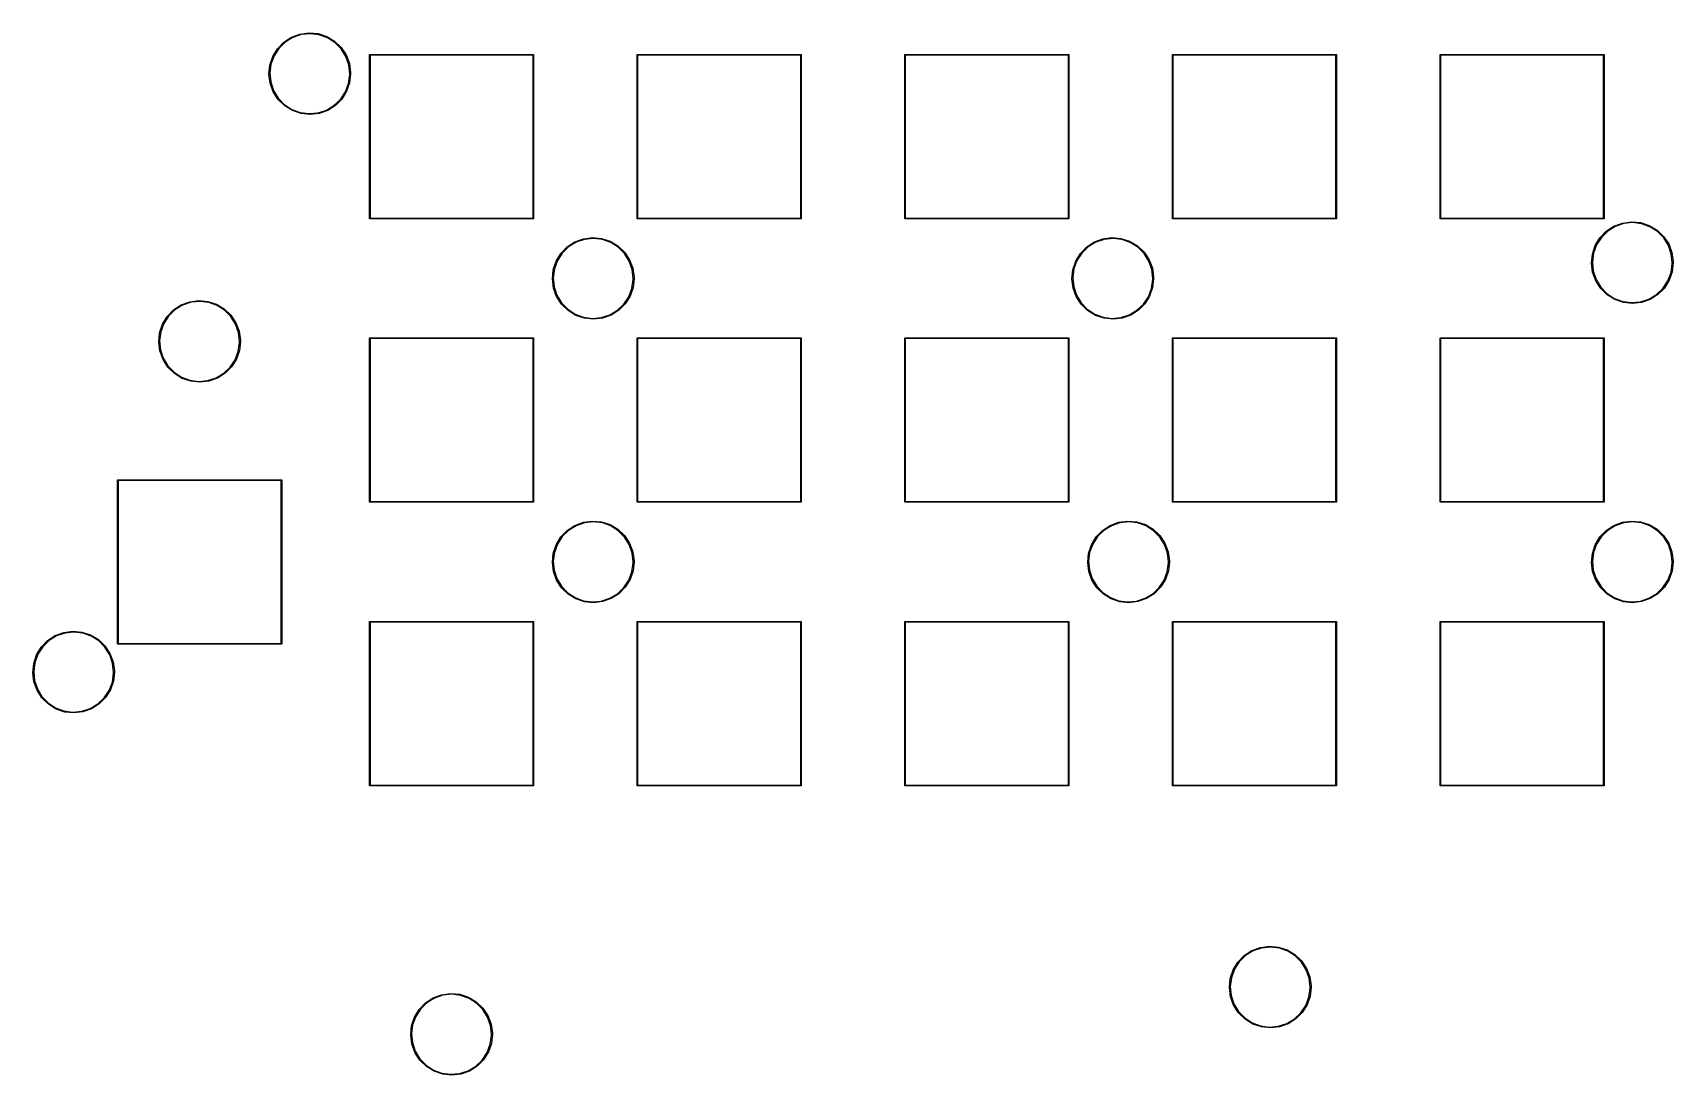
# Model space of a CAD drawing. Extents: x 69 to 201, y -137 to -53.
import ezdxf

# ---------------------------------------------------------------- set-up
doc = ezdxf.new("R2010")
doc.units = 0
doc.header["$MEASUREMENT"] = 0
doc.layers.add('BLACK', color=7, linetype='CONTINUOUS')

msp = doc.modelspace()

# ---------------------------------------------------------------- linework, layer by layer
at = {"layer": 'BLACK', "linetype": 'CONTINUOUS'}
for p, q in [((89.9544, -52.9389), (90.6429, -52.6829)), ((90.7475, -52.7302), (90.0669, -52.9619)), ((90.6429, -52.6829), (91.371, -52.5857)), ((91.4625, -52.6551), (90.7475, -52.7302)), ((91.371, -52.5857), (92.1026, -52.6523)), ((92.1764, -52.7402), (91.4625, -52.6551)), ((92.1026, -52.6523), (92.8012, -52.8793)), ((92.8537, -52.9814), (92.1764, -52.7402)), ((92.8012, -52.8793), (93.4322, -53.2554)), ((88.4489, -54.4979), (88.8294, -53.8696)), ((88.9408, -53.8417), (88.5513, -54.4461)), ((88.8294, -53.8696), (89.3397, -53.3412)), ((89.4545, -53.3387), (88.9408, -53.8417)), ((89.3397, -53.3412), (89.9544, -52.9389)), ((90.0669, -52.9619), (89.4545, -53.3387)), ((93.4608, -53.3666), (92.8537, -52.9814)), ((93.4322, -53.2554), (93.9641, -53.762)), ((93.9674, -53.8768), (93.4608, -53.3666)), ((93.9641, -53.762), (94.3706, -54.3739)), ((94.3484, -54.4865), (93.9674, -53.8768)), ((88.1453, -55.926), (88.217, -55.1949)), ((88.3054, -55.1217), (88.2153, -55.835)), ((88.217, -55.1949), (88.4489, -54.4979)), ((88.5513, -54.4461), (88.3054, -55.1217)), ((94.5849, -55.1655), (94.3484, -54.4865)), ((94.3706, -54.3739), (94.6315, -55.0606)), ((94.665, -55.88), (94.5849, -55.1655)), ((94.6315, -55.0606), (94.7337, -55.788)), ((96.245, -54.3556), (96.2458, -54.3535)), ((96.245, -54.3578), (96.245, -54.3556)), ((96.245, -67.5622), (96.245, -54.3578)), ((96.2458, -54.3535), (96.2461, -54.3513)), ((96.2461, -54.3513), (96.2473, -54.3494)), ((96.2473, -54.3494), (96.248, -54.3473)), ((96.248, -54.3473), (96.2494, -54.3456)), ((96.2494, -54.3456), (96.2506, -54.3437)), ((96.2506, -54.3437), (96.2523, -54.3423)), ((96.2523, -54.3423), (96.2537, -54.3406)), ((96.2537, -54.3406), (96.2556, -54.3394)), ((96.2556, -54.3394), (96.2573, -54.338)), ((96.2573, -54.338), (96.2594, -54.3373)), ((96.2594, -54.3373), (96.2613, -54.3361)), ((96.2613, -54.3361), (96.2635, -54.3358)), ((96.2635, -54.3358), (96.2656, -54.335)), ((96.2656, -54.335), (96.2678, -54.335)), ((96.2678, -54.335), (96.2678, -54.335)), ((96.2678, -54.335), (109.472, -54.335)), ((96.295, -54.385), (96.295, -67.535)), ((109.445, -54.385), (96.295, -54.385)), ((109.445, -67.535), (109.445, -54.385)), ((109.472, -54.335), (109.474, -54.335)), ((109.472, -54.335), (109.472, -54.335)), ((109.474, -54.335), (109.476, -54.3358)), ((109.476, -54.3358), (109.479, -54.3361)), ((109.479, -54.3361), (109.481, -54.3373)), ((109.481, -54.3373), (109.483, -54.338)), ((109.483, -54.338), (109.484, -54.3394)), ((109.484, -54.3394), (109.486, -54.3406)), ((109.486, -54.3406), (109.488, -54.3423)), ((109.488, -54.3423), (109.489, -54.3437)), ((109.489, -54.3437), (109.491, -54.3456)), ((109.491, -54.3456), (109.492, -54.3473)), ((109.492, -54.3473), (109.493, -54.3494)), ((109.493, -54.3494), (109.494, -54.3513)), ((109.494, -54.3513), (109.494, -54.3535)), ((109.494, -54.3535), (109.495, -54.3556)), ((109.495, -54.3556), (109.495, -54.3578)), ((109.495, -54.3578), (109.495, -54.3578)), ((109.495, -54.3578), (109.495, -67.5622)), ((117.835, -54.3556), (117.836, -54.3535)), ((117.835, -54.3578), (117.835, -54.3556)), ((117.835, -67.5622), (117.835, -54.3578)), ((117.836, -54.3513), (117.837, -54.3494)), ((117.836, -54.3535), (117.836, -54.3513)), ((117.837, -54.3494), (117.838, -54.3473)), ((117.838, -54.3473), (117.839, -54.3456)), ((117.839, -54.3456), (117.841, -54.3437)), ((117.841, -54.3437), (117.842, -54.3423)), ((117.842, -54.3423), (117.844, -54.3406)), ((117.844, -54.3406), (117.846, -54.3394)), ((117.846, -54.3394), (117.847, -54.338)), ((117.847, -54.338), (117.849, -54.3373)), ((117.849, -54.3373), (117.851, -54.3361)), ((117.851, -54.3361), (117.854, -54.3358)), ((117.854, -54.3358), (117.856, -54.335)), ((117.856, -54.335), (117.858, -54.335)), ((117.858, -54.335), (117.858, -54.335)), ((117.858, -54.335), (131.062, -54.335)), ((117.885, -54.385), (117.885, -67.535)), ((131.035, -54.385), (117.885, -54.385)), ((131.035, -67.535), (131.035, -54.385)), ((131.062, -54.335), (131.064, -54.335)), ((131.062, -54.335), (131.062, -54.335)), ((131.064, -54.335), (131.066, -54.3358)), ((131.066, -54.3358), (131.069, -54.3361)), ((131.069, -54.3361), (131.071, -54.3373)), ((131.071, -54.3373), (131.073, -54.338)), ((131.073, -54.338), (131.074, -54.3394)), ((131.074, -54.3394), (131.076, -54.3406)), ((131.076, -54.3406), (131.078, -54.3423)), ((131.078, -54.3423), (131.079, -54.3437)), ((131.079, -54.3437), (131.081, -54.3456)), ((131.081, -54.3456), (131.082, -54.3473)), ((131.082, -54.3473), (131.083, -54.3494)), ((131.083, -54.3494), (131.084, -54.3513)), ((131.084, -54.3513), (131.084, -54.3535)), ((131.084, -54.3535), (131.085, -54.3556)), ((131.085, -54.3556), (131.085, -54.3578)), ((131.085, -54.3578), (131.085, -54.3578)), ((131.085, -54.3578), (131.085, -67.5622)), ((139.425, -54.3556), (139.426, -54.3535)), ((139.425, -54.3578), (139.425, -54.3556)), ((139.425, -67.5622), (139.425, -54.3578)), ((139.426, -54.3513), (139.427, -54.3494)), ((139.426, -54.3535), (139.426, -54.3513)), ((139.427, -54.3494), (139.428, -54.3473)), ((139.428, -54.3473), (139.429, -54.3456)), ((139.429, -54.3456), (139.431, -54.3437)), ((139.431, -54.3437), (139.432, -54.3423)), ((139.432, -54.3423), (139.434, -54.3406)), ((139.434, -54.3406), (139.436, -54.3394)), ((139.436, -54.3394), (139.437, -54.338)), ((139.437, -54.338), (139.439, -54.3373)), ((139.439, -54.3373), (139.441, -54.3361)), ((139.441, -54.3361), (139.444, -54.3358)), ((139.444, -54.3358), (139.446, -54.335)), ((139.446, -54.335), (139.448, -54.335)), ((139.448, -54.335), (139.448, -54.335)), ((139.448, -54.335), (152.652, -54.335)), ((139.475, -54.385), (139.475, -67.535)), ((152.625, -54.385), (139.475, -54.385)), ((152.625, -67.535), (152.625, -54.385)), ((152.652, -54.335), (152.654, -54.335)), ((152.652, -54.335), (152.652, -54.335)), ((152.654, -54.335), (152.656, -54.3358)), ((152.656, -54.3358), (152.659, -54.3361)), ((152.659, -54.3361), (152.661, -54.3373)), ((152.661, -54.3373), (152.663, -54.338)), ((152.663, -54.338), (152.664, -54.3394)), ((152.664, -54.3394), (152.666, -54.3406)), ((152.666, -54.3406), (152.668, -54.3423)), ((152.668, -54.3423), (152.669, -54.3437)), ((152.669, -54.3437), (152.671, -54.3456)), ((152.671, -54.3456), (152.672, -54.3473)), ((152.672, -54.3473), (152.673, -54.3494)), ((152.673, -54.3494), (152.674, -54.3513)), ((152.674, -54.3513), (152.674, -54.3535)), ((152.674, -54.3535), (152.675, -54.3556)), ((152.675, -54.3556), (152.675, -54.3578)), ((152.675, -54.3578), (152.675, -54.3578)), ((152.675, -54.3578), (152.675, -67.5622)), ((161.015, -54.3556), (161.016, -54.3535)), ((161.015, -54.3578), (161.015, -54.3556)), ((161.015, -67.5622), (161.015, -54.3578)), ((161.016, -54.3513), (161.017, -54.3494)), ((161.016, -54.3535), (161.016, -54.3513)), ((161.017, -54.3494), (161.018, -54.3473)), ((161.018, -54.3473), (161.019, -54.3456)), ((161.019, -54.3456), (161.021, -54.3437)), ((161.021, -54.3437), (161.022, -54.3423)), ((161.022, -54.3423), (161.024, -54.3406)), ((161.024, -54.3406), (161.026, -54.3394)), ((161.026, -54.3394), (161.027, -54.338)), ((161.027, -54.338), (161.029, -54.3373)), ((161.029, -54.3373), (161.031, -54.3361)), ((161.031, -54.3361), (161.034, -54.3358)), ((161.034, -54.3358), (161.036, -54.335)), ((161.036, -54.335), (161.038, -54.335)), ((161.038, -54.335), (161.038, -54.335)), ((161.038, -54.335), (174.242, -54.335)), ((161.065, -54.385), (161.065, -67.535)), ((174.215, -54.385), (161.065, -54.385)), ((174.215, -67.535), (174.215, -54.385)), ((174.242, -54.335), (174.244, -54.335)), ((174.242, -54.335), (174.242, -54.335)), ((174.244, -54.335), (174.246, -54.3358)), ((174.246, -54.3358), (174.249, -54.3361)), ((174.249, -54.3361), (174.251, -54.3373)), ((174.251, -54.3373), (174.253, -54.338)), ((174.253, -54.338), (174.254, -54.3394)), ((174.254, -54.3394), (174.256, -54.3406)), ((174.256, -54.3406), (174.258, -54.3423)), ((174.258, -54.3423), (174.259, -54.3437)), ((174.259, -54.3437), (174.261, -54.3456)), ((174.261, -54.3456), (174.262, -54.3473)), ((174.262, -54.3473), (174.263, -54.3494)), ((174.263, -54.3494), (174.264, -54.3513)), ((174.264, -54.3513), (174.264, -54.3535)), ((174.264, -54.3535), (174.265, -54.3556)), ((174.265, -54.3556), (174.265, -54.3578)), ((174.265, -54.3578), (174.265, -54.3578)), ((174.265, -54.3578), (174.265, -67.5622)), ((182.605, -54.3556), (182.606, -54.3535)), ((182.605, -54.3578), (182.605, -54.3556)), ((182.605, -67.5622), (182.605, -54.3578)), ((182.606, -54.3513), (182.607, -54.3494)), ((182.606, -54.3535), (182.606, -54.3513)), ((182.607, -54.3494), (182.608, -54.3473)), ((182.608, -54.3473), (182.609, -54.3456)), ((182.609, -54.3456), (182.611, -54.3437)), ((182.611, -54.3437), (182.612, -54.3423)), ((182.612, -54.3423), (182.614, -54.3406)), ((182.614, -54.3406), (182.616, -54.3394)), ((182.616, -54.3394), (182.617, -54.338)), ((182.617, -54.338), (182.619, -54.3373)), ((182.619, -54.3373), (182.621, -54.3361)), ((182.621, -54.3361), (182.624, -54.3358)), ((182.624, -54.3358), (182.626, -54.335)), ((182.626, -54.335), (182.628, -54.335)), ((182.628, -54.335), (182.628, -54.335)), ((182.628, -54.335), (195.832, -54.335)), ((182.655, -54.385), (182.655, -67.535)), ((195.805, -54.385), (182.655, -54.385)), ((195.805, -67.535), (195.805, -54.385)), ((195.832, -54.335), (195.834, -54.335)), ((195.832, -54.335), (195.832, -54.335)), ((195.834, -54.335), (195.836, -54.3358)), ((195.836, -54.3358), (195.839, -54.3361)), ((195.839, -54.3361), (195.841, -54.3373)), ((195.841, -54.3373), (195.843, -54.338)), ((195.843, -54.338), (195.844, -54.3394)), ((195.844, -54.3394), (195.846, -54.3406)), ((195.846, -54.3406), (195.848, -54.3423)), ((195.848, -54.3423), (195.849, -54.3437)), ((195.849, -54.3437), (195.851, -54.3456)), ((195.851, -54.3456), (195.852, -54.3473)), ((195.852, -54.3473), (195.853, -54.3494)), ((195.853, -54.3494), (195.854, -54.3513)), ((195.854, -54.3513), (195.854, -54.3535)), ((195.854, -54.3535), (195.855, -54.3556)), ((195.855, -54.3556), (195.855, -54.3578)), ((195.855, -54.3578), (195.855, -54.3578)), ((195.855, -54.3578), (195.855, -67.5622)), ((88.2374, -56.6548), (88.1453, -55.926)), ((88.2153, -55.835), (88.2855, -56.5505)), ((88.4886, -57.3451), (88.2374, -56.6548)), ((88.2855, -56.5505), (88.5124, -57.2327)), ((94.3084, -57.3541), (94.5637, -56.682)), ((94.6531, -56.61), (94.4115, -57.3037)), ((94.5637, -56.682), (94.6637, -55.97)), ((94.735, -55.88), (94.6531, -56.61)), ((94.6637, -55.97), (94.665, -55.88)), ((94.7337, -55.788), (94.735, -55.88)), ((88.8866, -57.9625), (88.4886, -57.3451)), ((88.5124, -57.2327), (88.8849, -57.8477)), ((88.8849, -57.8477), (89.3843, -58.3649)), ((89.4114, -58.4765), (88.8866, -57.9625)), ((93.3898, -58.4488), (93.9105, -57.953)), ((94.0223, -57.9267), (93.5047, -58.4479)), ((93.9105, -57.953), (94.3084, -57.3541)), ((94.4115, -57.3037), (94.0223, -57.9267)), ((89.3843, -58.3649), (89.9859, -58.7586)), ((90.0371, -58.8614), (89.4114, -58.4765)), ((89.9859, -58.7586), (90.6598, -59.0092)), ((90.7324, -59.0981), (90.0371, -58.8614)), ((90.6598, -59.0092), (91.3725, -59.1043)), ((91.463, -59.1749), (90.7324, -59.0981)), ((91.3725, -59.1043), (92.0885, -59.0391)), ((92.1924, -59.0879), (91.463, -59.1749)), ((92.0885, -59.0391), (92.7723, -58.817)), ((92.8844, -58.8415), (92.1924, -59.0879)), ((92.7723, -58.817), (93.3898, -58.4488)), ((93.5047, -58.4479), (92.8844, -58.8415)), ((96.245, -67.5644), (96.245, -67.5622)), ((96.245, -67.5622), (96.245, -67.5622)), ((96.2458, -67.5665), (96.245, -67.5644)), ((96.2461, -67.5687), (96.2458, -67.5665)), ((96.2473, -67.5706), (96.2461, -67.5687)), ((96.248, -67.5727), (96.2473, -67.5706)), ((96.2494, -67.5744), (96.248, -67.5727)), ((96.2506, -67.5763), (96.2494, -67.5744)), ((96.2523, -67.5777), (96.2506, -67.5763)), ((96.2537, -67.5794), (96.2523, -67.5777)), ((96.2556, -67.5806), (96.2537, -67.5794)), ((96.2573, -67.582), (96.2556, -67.5806)), ((96.2594, -67.5827), (96.2573, -67.582)), ((96.2613, -67.5839), (96.2594, -67.5827)), ((96.2635, -67.5842), (96.2613, -67.5839)), ((96.2656, -67.585), (96.2635, -67.5842)), ((96.2678, -67.585), (96.2656, -67.585)), ((109.472, -67.585), (96.2678, -67.585)), ((96.2678, -67.585), (96.2678, -67.585)), ((96.295, -67.535), (109.445, -67.535)), ((109.474, -67.585), (109.472, -67.585)), ((109.472, -67.585), (109.472, -67.585)), ((109.476, -67.5842), (109.474, -67.585)), ((109.479, -67.5839), (109.476, -67.5842)), ((109.481, -67.5827), (109.479, -67.5839)), ((109.483, -67.582), (109.481, -67.5827)), ((109.484, -67.5806), (109.483, -67.582)), ((109.486, -67.5794), (109.484, -67.5806)), ((109.488, -67.5777), (109.486, -67.5794)), ((109.489, -67.5763), (109.488, -67.5777)), ((109.491, -67.5744), (109.489, -67.5763)), ((109.492, -67.5727), (109.491, -67.5744)), ((109.493, -67.5706), (109.492, -67.5727)), ((109.494, -67.5687), (109.493, -67.5706)), ((109.495, -67.5644), (109.494, -67.5665)), ((109.494, -67.5665), (109.494, -67.5687)), ((109.495, -67.5622), (109.495, -67.5622)), ((109.495, -67.5622), (109.495, -67.5644)), ((117.835, -67.5644), (117.835, -67.5622)), ((117.835, -67.5622), (117.835, -67.5622)), ((117.836, -67.5665), (117.835, -67.5644)), ((117.836, -67.5687), (117.836, -67.5665)), ((117.837, -67.5706), (117.836, -67.5687)), ((117.838, -67.5727), (117.837, -67.5706)), ((117.839, -67.5744), (117.838, -67.5727)), ((117.841, -67.5763), (117.839, -67.5744)), ((117.842, -67.5777), (117.841, -67.5763)), ((117.844, -67.5794), (117.842, -67.5777)), ((117.846, -67.5806), (117.844, -67.5794)), ((117.847, -67.582), (117.846, -67.5806)), ((117.849, -67.5827), (117.847, -67.582)), ((117.851, -67.5839), (117.849, -67.5827)), ((117.854, -67.5842), (117.851, -67.5839)), ((117.856, -67.585), (117.854, -67.5842)), ((117.858, -67.585), (117.856, -67.585)), ((131.062, -67.585), (117.858, -67.585)), ((117.858, -67.585), (117.858, -67.585)), ((117.885, -67.535), (131.035, -67.535)), ((131.064, -67.585), (131.062, -67.585)), ((131.062, -67.585), (131.062, -67.585)), ((131.066, -67.5842), (131.064, -67.585)), ((131.069, -67.5839), (131.066, -67.5842)), ((131.071, -67.5827), (131.069, -67.5839)), ((131.073, -67.582), (131.071, -67.5827)), ((131.074, -67.5806), (131.073, -67.582)), ((131.076, -67.5794), (131.074, -67.5806)), ((131.078, -67.5777), (131.076, -67.5794)), ((131.079, -67.5763), (131.078, -67.5777)), ((131.081, -67.5744), (131.079, -67.5763)), ((131.082, -67.5727), (131.081, -67.5744)), ((131.083, -67.5706), (131.082, -67.5727)), ((131.084, -67.5687), (131.083, -67.5706)), ((131.085, -67.5644), (131.084, -67.5665)), ((131.084, -67.5665), (131.084, -67.5687)), ((131.085, -67.5622), (131.085, -67.5622)), ((131.085, -67.5622), (131.085, -67.5644)), ((139.425, -67.5644), (139.425, -67.5622)), ((139.425, -67.5622), (139.425, -67.5622)), ((139.426, -67.5665), (139.425, -67.5644)), ((139.426, -67.5687), (139.426, -67.5665)), ((139.427, -67.5706), (139.426, -67.5687)), ((139.428, -67.5727), (139.427, -67.5706)), ((139.429, -67.5744), (139.428, -67.5727)), ((139.431, -67.5763), (139.429, -67.5744)), ((139.432, -67.5777), (139.431, -67.5763)), ((139.434, -67.5794), (139.432, -67.5777)), ((139.436, -67.5806), (139.434, -67.5794)), ((139.437, -67.582), (139.436, -67.5806)), ((139.439, -67.5827), (139.437, -67.582)), ((139.441, -67.5839), (139.439, -67.5827)), ((139.444, -67.5842), (139.441, -67.5839)), ((139.446, -67.585), (139.444, -67.5842)), ((139.448, -67.585), (139.446, -67.585)), ((152.652, -67.585), (139.448, -67.585)), ((139.448, -67.585), (139.448, -67.585)), ((139.475, -67.535), (152.625, -67.535)), ((152.654, -67.585), (152.652, -67.585)), ((152.652, -67.585), (152.652, -67.585)), ((152.656, -67.5842), (152.654, -67.585)), ((152.659, -67.5839), (152.656, -67.5842)), ((152.661, -67.5827), (152.659, -67.5839)), ((152.663, -67.582), (152.661, -67.5827)), ((152.664, -67.5806), (152.663, -67.582)), ((152.666, -67.5794), (152.664, -67.5806)), ((152.668, -67.5777), (152.666, -67.5794)), ((152.669, -67.5763), (152.668, -67.5777)), ((152.671, -67.5744), (152.669, -67.5763)), ((152.672, -67.5727), (152.671, -67.5744)), ((152.673, -67.5706), (152.672, -67.5727)), ((152.674, -67.5687), (152.673, -67.5706)), ((152.675, -67.5644), (152.674, -67.5665)), ((152.674, -67.5665), (152.674, -67.5687)), ((152.675, -67.5622), (152.675, -67.5622)), ((152.675, -67.5622), (152.675, -67.5644)), ((161.015, -67.5644), (161.015, -67.5622)), ((161.015, -67.5622), (161.015, -67.5622)), ((161.016, -67.5665), (161.015, -67.5644)), ((161.016, -67.5687), (161.016, -67.5665)), ((161.017, -67.5706), (161.016, -67.5687)), ((161.018, -67.5727), (161.017, -67.5706)), ((161.019, -67.5744), (161.018, -67.5727)), ((161.021, -67.5763), (161.019, -67.5744)), ((161.022, -67.5777), (161.021, -67.5763)), ((161.024, -67.5794), (161.022, -67.5777)), ((161.026, -67.5806), (161.024, -67.5794)), ((161.027, -67.582), (161.026, -67.5806)), ((161.029, -67.5827), (161.027, -67.582)), ((161.031, -67.5839), (161.029, -67.5827)), ((161.034, -67.5842), (161.031, -67.5839)), ((161.036, -67.585), (161.034, -67.5842)), ((161.038, -67.585), (161.036, -67.585)), ((174.242, -67.585), (161.038, -67.585)), ((161.038, -67.585), (161.038, -67.585)), ((161.065, -67.535), (174.215, -67.535)), ((174.244, -67.585), (174.242, -67.585)), ((174.242, -67.585), (174.242, -67.585)), ((174.246, -67.5842), (174.244, -67.585)), ((174.249, -67.5839), (174.246, -67.5842)), ((174.251, -67.5827), (174.249, -67.5839)), ((174.253, -67.582), (174.251, -67.5827)), ((174.254, -67.5806), (174.253, -67.582)), ((174.256, -67.5794), (174.254, -67.5806)), ((174.258, -67.5777), (174.256, -67.5794)), ((174.259, -67.5763), (174.258, -67.5777)), ((174.261, -67.5744), (174.259, -67.5763)), ((174.262, -67.5727), (174.261, -67.5744)), ((174.263, -67.5706), (174.262, -67.5727)), ((174.264, -67.5687), (174.263, -67.5706)), ((174.265, -67.5644), (174.264, -67.5665)), ((174.264, -67.5665), (174.264, -67.5687)), ((174.265, -67.5622), (174.265, -67.5622)), ((174.265, -67.5622), (174.265, -67.5644)), ((182.605, -67.5644), (182.605, -67.5622)), ((182.605, -67.5622), (182.605, -67.5622)), ((182.606, -67.5665), (182.605, -67.5644)), ((182.606, -67.5687), (182.606, -67.5665)), ((182.607, -67.5706), (182.606, -67.5687)), ((182.608, -67.5727), (182.607, -67.5706)), ((182.609, -67.5744), (182.608, -67.5727)), ((182.611, -67.5763), (182.609, -67.5744)), ((182.612, -67.5777), (182.611, -67.5763)), ((182.614, -67.5794), (182.612, -67.5777)), ((182.616, -67.5806), (182.614, -67.5794)), ((182.617, -67.582), (182.616, -67.5806)), ((182.619, -67.5827), (182.617, -67.582)), ((182.621, -67.5839), (182.619, -67.5827)), ((182.624, -67.5842), (182.621, -67.5839)), ((182.626, -67.585), (182.624, -67.5842)), ((182.628, -67.585), (182.626, -67.585)), ((195.832, -67.585), (182.628, -67.585)), ((182.628, -67.585), (182.628, -67.585)), ((182.655, -67.535), (195.805, -67.535)), ((195.509, -69.1096), (196.02, -68.5812)), ((196.134, -68.5787), (195.621, -69.0817)), ((195.834, -67.585), (195.832, -67.585)), ((195.832, -67.585), (195.832, -67.585)), ((195.836, -67.5842), (195.834, -67.585)), ((195.839, -67.5839), (195.836, -67.5842)), ((195.841, -67.5827), (195.839, -67.5839)), ((195.843, -67.582), (195.841, -67.5827)), ((195.844, -67.5806), (195.843, -67.582)), ((195.846, -67.5794), (195.844, -67.5806)), ((195.848, -67.5777), (195.846, -67.5794)), ((195.849, -67.5763), (195.848, -67.5777)), ((195.851, -67.5744), (195.849, -67.5763)), ((195.852, -67.5727), (195.851, -67.5744)), ((195.853, -67.5706), (195.852, -67.5727)), ((195.854, -67.5687), (195.853, -67.5706)), ((195.855, -67.5644), (195.854, -67.5665)), ((195.854, -67.5665), (195.854, -67.5687)), ((195.855, -67.5622), (195.855, -67.5622)), ((195.855, -67.5622), (195.855, -67.5644)), ((196.02, -68.5812), (196.634, -68.1789)), ((196.747, -68.2019), (196.134, -68.5787)), ((196.634, -68.1789), (197.323, -67.9229)), ((197.427, -67.9702), (196.747, -68.2019)), ((197.323, -67.9229), (198.051, -67.8257)), ((198.143, -67.8951), (197.427, -67.9702)), ((198.051, -67.8257), (198.783, -67.8923)), ((198.856, -67.9802), (198.143, -67.8951)), ((198.783, -67.8923), (199.481, -68.1193)), ((199.534, -68.2214), (198.856, -67.9802)), ((199.481, -68.1193), (200.112, -68.4954)), ((200.141, -68.6066), (199.534, -68.2214)), ((200.112, -68.4954), (200.644, -69.002)), ((200.647, -69.1168), (200.141, -68.6066)), ((111.689, -70.3796), (112.2, -69.8512)), ((112.314, -69.8487), (111.801, -70.3517)), ((112.2, -69.8512), (112.814, -69.4489)), ((112.927, -69.4719), (112.314, -69.8487)), ((112.814, -69.4489), (113.503, -69.1929)), ((113.607, -69.2402), (112.927, -69.4719)), ((113.503, -69.1929), (114.231, -69.0957)), ((114.323, -69.1651), (113.607, -69.2402)), ((114.231, -69.0957), (114.963, -69.1623)), ((115.036, -69.2502), (114.323, -69.1651)), ((114.963, -69.1623), (115.661, -69.3893)), ((115.714, -69.4914), (115.036, -69.2502)), ((115.661, -69.3893), (116.292, -69.7654)), ((116.321, -69.8766), (115.714, -69.4914)), ((116.292, -69.7654), (116.824, -70.272)), ((116.827, -70.3868), (116.321, -69.8766)), ((153.599, -70.3796), (154.11, -69.8512)), ((154.224, -69.8487), (153.711, -70.3517)), ((154.11, -69.8512), (154.724, -69.4489)), ((154.837, -69.4719), (154.224, -69.8487)), ((154.724, -69.4489), (155.413, -69.1929)), ((155.517, -69.2402), (154.837, -69.4719)), ((155.413, -69.1929), (156.141, -69.0957)), ((156.233, -69.1651), (155.517, -69.2402)), ((156.141, -69.0957), (156.873, -69.1623)), ((156.946, -69.2502), (156.233, -69.1651)), ((156.873, -69.1623), (157.571, -69.3893)), ((157.624, -69.4914), (156.946, -69.2502)), ((157.571, -69.3893), (158.202, -69.7654)), ((158.231, -69.8766), (157.624, -69.4914)), ((158.202, -69.7654), (158.734, -70.272)), ((158.737, -70.3868), (158.231, -69.8766)), ((194.897, -70.4349), (195.129, -69.7379)), ((195.231, -69.6861), (194.985, -70.3617)), ((195.129, -69.7379), (195.509, -69.1096)), ((195.621, -69.0817), (195.231, -69.6861)), ((200.644, -69.002), (201.051, -69.6139)), ((201.028, -69.7265), (200.647, -69.1168)), ((201.265, -70.4055), (201.028, -69.7265)), ((201.051, -69.6139), (201.311, -70.3006)), ((111.077, -71.7049), (111.309, -71.0079)), ((111.411, -70.9561), (111.165, -71.6317)), ((111.309, -71.0079), (111.689, -70.3796)), ((111.801, -70.3517), (111.411, -70.9561)), ((116.824, -70.272), (117.231, -70.8839)), ((117.208, -70.9965), (116.827, -70.3868)), ((117.445, -71.6755), (117.208, -70.9965)), ((117.231, -70.8839), (117.491, -71.5706)), ((152.987, -71.7049), (153.219, -71.0079)), ((153.321, -70.9561), (153.075, -71.6317)), ((153.219, -71.0079), (153.599, -70.3796)), ((153.711, -70.3517), (153.321, -70.9561)), ((158.734, -70.272), (159.141, -70.8839)), ((159.118, -70.9965), (158.737, -70.3868)), ((159.355, -71.6755), (159.118, -70.9965)), ((159.141, -70.8839), (159.401, -71.5706)), ((194.825, -71.166), (194.897, -70.4349)), ((194.917, -71.8948), (194.825, -71.166)), ((194.985, -70.3617), (194.895, -71.075)), ((194.895, -71.075), (194.965, -71.7905)), ((201.244, -71.922), (201.344, -71.21)), ((201.345, -71.12), (201.265, -70.4055)), ((201.311, -70.3006), (201.414, -71.028)), ((201.415, -71.12), (201.333, -71.85)), ((201.344, -71.21), (201.345, -71.12)), ((201.414, -71.028), (201.415, -71.12)), ((111.005, -72.436), (111.077, -71.7049)), ((111.097, -73.1648), (111.005, -72.436)), ((111.165, -71.6317), (111.075, -72.345)), ((111.075, -72.345), (111.145, -73.0605)), ((117.424, -73.192), (117.524, -72.48)), ((117.525, -72.39), (117.445, -71.6755)), ((117.491, -71.5706), (117.594, -72.298)), ((117.595, -72.39), (117.513, -73.12)), ((117.524, -72.48), (117.525, -72.39)), ((117.594, -72.298), (117.595, -72.39)), ((152.915, -72.436), (152.987, -71.7049)), ((153.007, -73.1648), (152.915, -72.436)), ((153.075, -71.6317), (152.985, -72.345)), ((152.985, -72.345), (153.055, -73.0605)), ((159.334, -73.192), (159.434, -72.48)), ((159.435, -72.39), (159.355, -71.6755)), ((159.401, -71.5706), (159.504, -72.298)), ((159.505, -72.39), (159.423, -73.12)), ((159.434, -72.48), (159.435, -72.39)), ((159.504, -72.298), (159.505, -72.39)), ((195.169, -72.5851), (194.917, -71.8948)), ((194.965, -71.7905), (195.192, -72.4727)), ((195.567, -73.2025), (195.169, -72.5851)), ((195.192, -72.4727), (195.565, -73.0877)), ((200.59, -73.193), (200.988, -72.5941)), ((201.092, -72.5437), (200.702, -73.1667)), ((200.988, -72.5941), (201.244, -71.922)), ((201.333, -71.85), (201.092, -72.5437)), ((111.349, -73.8551), (111.097, -73.1648)), ((111.145, -73.0605), (111.372, -73.7427)), ((111.747, -74.4725), (111.349, -73.8551)), ((111.372, -73.7427), (111.745, -74.3577)), ((116.77, -74.463), (117.168, -73.8641)), ((117.272, -73.8137), (116.882, -74.4367)), ((117.168, -73.8641), (117.424, -73.192)), ((117.513, -73.12), (117.272, -73.8137)), ((153.259, -73.8551), (153.007, -73.1648)), ((153.055, -73.0605), (153.282, -73.7427)), ((153.657, -74.4725), (153.259, -73.8551)), ((153.282, -73.7427), (153.655, -74.3577)), ((158.68, -74.463), (159.078, -73.8641)), ((159.182, -73.8137), (158.792, -74.4367)), ((159.078, -73.8641), (159.334, -73.192)), ((159.423, -73.12), (159.182, -73.8137)), ((195.565, -73.0877), (196.064, -73.6049)), ((196.091, -73.7165), (195.567, -73.2025)), ((196.064, -73.6049), (196.666, -73.9986)), ((196.717, -74.1014), (196.091, -73.7165)), ((196.666, -73.9986), (197.34, -74.2492)), ((198.768, -74.2791), (199.452, -74.057)), ((199.564, -74.0815), (198.872, -74.3279)), ((199.452, -74.057), (200.07, -73.6888)), ((200.185, -73.6879), (199.564, -74.0815)), ((200.07, -73.6888), (200.59, -73.193)), ((200.702, -73.1667), (200.185, -73.6879)), ((79.9394, -75.4596), (80.4497, -74.9312)), ((80.5645, -74.9287), (80.0508, -75.4317)), ((80.4497, -74.9312), (81.0644, -74.5289)), ((81.1769, -74.5519), (80.5645, -74.9287)), ((81.0644, -74.5289), (81.7529, -74.2729)), ((81.8575, -74.3202), (81.1769, -74.5519)), ((81.7529, -74.2729), (82.481, -74.1757)), ((82.5725, -74.2451), (81.8575, -74.3202)), ((82.481, -74.1757), (83.2126, -74.2423)), ((83.2864, -74.3302), (82.5725, -74.2451)), ((83.2126, -74.2423), (83.9112, -74.4693)), ((83.9637, -74.5714), (83.2864, -74.3302)), ((83.9112, -74.4693), (84.5422, -74.8454)), ((84.5708, -74.9566), (83.9637, -74.5714)), ((84.5422, -74.8454), (85.0741, -75.352)), ((85.0774, -75.4668), (84.5708, -74.9566)), ((85.0741, -75.352), (85.4806, -75.9639)), ((111.745, -74.3577), (112.244, -74.8749)), ((112.271, -74.9865), (111.747, -74.4725)), ((112.244, -74.8749), (112.846, -75.2686)), ((112.897, -75.3714), (112.271, -74.9865)), ((112.846, -75.2686), (113.52, -75.5192)), ((113.592, -75.6081), (112.897, -75.3714)), ((114.948, -75.5491), (115.632, -75.327)), ((115.744, -75.3515), (115.052, -75.5979)), ((115.632, -75.327), (116.25, -74.9588)), ((116.365, -74.9579), (115.744, -75.3515)), ((116.25, -74.9588), (116.77, -74.463)), ((116.882, -74.4367), (116.365, -74.9579)), ((153.655, -74.3577), (154.154, -74.8749)), ((154.181, -74.9865), (153.657, -74.4725)), ((154.154, -74.8749), (154.756, -75.2686)), ((154.807, -75.3714), (154.181, -74.9865)), ((154.756, -75.2686), (155.43, -75.5192)), ((155.502, -75.6081), (154.807, -75.3714)), ((156.858, -75.5491), (157.542, -75.327)), ((157.654, -75.3515), (156.962, -75.5979)), ((157.542, -75.327), (158.16, -74.9588)), ((158.275, -74.9579), (157.654, -75.3515)), ((158.16, -74.9588), (158.68, -74.463)), ((158.792, -74.4367), (158.275, -74.9579)), ((197.412, -74.3381), (196.717, -74.1014)), ((197.34, -74.2492), (198.052, -74.3443)), ((198.143, -74.4149), (197.412, -74.3381)), ((198.052, -74.3443), (198.768, -74.2791)), ((198.872, -74.3279), (198.143, -74.4149)), ((79.4154, -76.7117), (79.3253, -77.425)), ((79.327, -76.7849), (79.5589, -76.0879)), ((79.6613, -76.0361), (79.4154, -76.7117)), ((79.5589, -76.0879), (79.9394, -75.4596)), ((80.0508, -75.4317), (79.6613, -76.0361)), ((85.4584, -76.0765), (85.0774, -75.4668)), ((85.6949, -76.7555), (85.4584, -76.0765)), ((85.4806, -75.9639), (85.7415, -76.6506)), ((85.7415, -76.6506), (85.8437, -77.378)), ((113.52, -75.5192), (114.232, -75.6143)), ((114.323, -75.6849), (113.592, -75.6081)), ((114.232, -75.6143), (114.948, -75.5491)), ((115.052, -75.5979), (114.323, -75.6849)), ((155.43, -75.5192), (156.142, -75.6143)), ((156.233, -75.6849), (155.502, -75.6081)), ((156.142, -75.6143), (156.858, -75.5491)), ((156.962, -75.5979), (156.233, -75.6849)), ((79.2553, -77.516), (79.327, -76.7849)), ((79.3474, -78.2448), (79.2553, -77.516)), ((79.3253, -77.425), (79.3955, -78.1405)), ((85.6737, -78.272), (85.7737, -77.56)), ((85.775, -77.47), (85.6949, -76.7555)), ((85.845, -77.47), (85.7631, -78.2)), ((85.7737, -77.56), (85.775, -77.47)), ((85.8437, -77.378), (85.845, -77.47)), ((96.245, -77.2156), (96.2458, -77.2135)), ((96.245, -77.2178), (96.245, -77.2156)), ((96.245, -90.4222), (96.245, -77.2178)), ((96.2458, -77.2135), (96.2461, -77.2113)), ((96.2461, -77.2113), (96.2473, -77.2094)), ((96.2473, -77.2094), (96.248, -77.2073)), ((96.248, -77.2073), (96.2494, -77.2056)), ((96.2494, -77.2056), (96.2506, -77.2037)), ((96.2506, -77.2037), (96.2523, -77.2023)), ((96.2523, -77.2023), (96.2537, -77.2006)), ((96.2537, -77.2006), (96.2556, -77.1994)), ((96.2556, -77.1994), (96.2573, -77.198)), ((96.2573, -77.198), (96.2594, -77.1973)), ((96.2594, -77.1973), (96.2613, -77.1961)), ((96.2613, -77.1961), (96.2635, -77.1958)), ((96.2635, -77.1958), (96.2656, -77.195)), ((96.2656, -77.195), (96.2678, -77.195)), ((96.2678, -77.195), (96.2678, -77.195)), ((96.2678, -77.195), (109.472, -77.195)), ((96.295, -77.245), (96.295, -90.395)), ((109.445, -77.245), (96.295, -77.245)), ((109.445, -90.395), (109.445, -77.245)), ((109.472, -77.195), (109.474, -77.195)), ((109.472, -77.195), (109.472, -77.195)), ((109.474, -77.195), (109.476, -77.1958)), ((109.476, -77.1958), (109.479, -77.1961)), ((109.479, -77.1961), (109.481, -77.1973)), ((109.481, -77.1973), (109.483, -77.198)), ((109.483, -77.198), (109.484, -77.1994)), ((109.484, -77.1994), (109.486, -77.2006)), ((109.486, -77.2006), (109.488, -77.2023)), ((109.488, -77.2023), (109.489, -77.2037)), ((109.489, -77.2037), (109.491, -77.2056)), ((109.491, -77.2056), (109.492, -77.2073)), ((109.492, -77.2073), (109.493, -77.2094)), ((109.493, -77.2094), (109.494, -77.2113)), ((109.494, -77.2113), (109.494, -77.2135)), ((109.494, -77.2135), (109.495, -77.2156)), ((109.495, -77.2156), (109.495, -77.2178)), ((109.495, -77.2178), (109.495, -77.2178)), ((109.495, -77.2178), (109.495, -90.4222)), ((117.835, -77.2156), (117.836, -77.2135)), ((117.835, -77.2178), (117.835, -77.2156)), ((117.835, -90.4222), (117.835, -77.2178)), ((117.836, -77.2113), (117.837, -77.2094)), ((117.836, -77.2135), (117.836, -77.2113)), ((117.837, -77.2094), (117.838, -77.2073)), ((117.838, -77.2073), (117.839, -77.2056)), ((117.839, -77.2056), (117.841, -77.2037)), ((117.841, -77.2037), (117.842, -77.2023)), ((117.842, -77.2023), (117.844, -77.2006)), ((117.844, -77.2006), (117.846, -77.1994)), ((117.846, -77.1994), (117.847, -77.198)), ((117.847, -77.198), (117.849, -77.1973)), ((117.849, -77.1973), (117.851, -77.1961)), ((117.851, -77.1961), (117.854, -77.1958)), ((117.854, -77.1958), (117.856, -77.195)), ((117.856, -77.195), (117.858, -77.195)), ((117.858, -77.195), (117.858, -77.195)), ((117.858, -77.195), (131.062, -77.195)), ((117.885, -77.245), (117.885, -90.395)), ((131.035, -77.245), (117.885, -77.245)), ((131.035, -90.395), (131.035, -77.245)), ((131.062, -77.195), (131.064, -77.195)), ((131.062, -77.195), (131.062, -77.195)), ((131.064, -77.195), (131.066, -77.1958)), ((131.066, -77.1958), (131.069, -77.1961)), ((131.069, -77.1961), (131.071, -77.1973)), ((131.071, -77.1973), (131.073, -77.198)), ((131.073, -77.198), (131.074, -77.1994)), ((131.074, -77.1994), (131.076, -77.2006)), ((131.076, -77.2006), (131.078, -77.2023)), ((131.078, -77.2023), (131.079, -77.2037)), ((131.079, -77.2037), (131.081, -77.2056)), ((131.081, -77.2056), (131.082, -77.2073)), ((131.082, -77.2073), (131.083, -77.2094)), ((131.083, -77.2094), (131.084, -77.2113)), ((131.084, -77.2113), (131.084, -77.2135)), ((131.084, -77.2135), (131.085, -77.2156)), ((131.085, -77.2156), (131.085, -77.2178)), ((131.085, -77.2178), (131.085, -77.2178)), ((131.085, -77.2178), (131.085, -90.4222)), ((139.425, -77.2156), (139.426, -77.2135)), ((139.425, -77.2178), (139.425, -77.2156)), ((139.425, -90.4222), (139.425, -77.2178)), ((139.426, -77.2113), (139.427, -77.2094)), ((139.426, -77.2135), (139.426, -77.2113)), ((139.427, -77.2094), (139.428, -77.2073)), ((139.428, -77.2073), (139.429, -77.2056)), ((139.429, -77.2056), (139.431, -77.2037)), ((139.431, -77.2037), (139.432, -77.2023)), ((139.432, -77.2023), (139.434, -77.2006)), ((139.434, -77.2006), (139.436, -77.1994)), ((139.436, -77.1994), (139.437, -77.198)), ((139.437, -77.198), (139.439, -77.1973)), ((139.439, -77.1973), (139.441, -77.1961)), ((139.441, -77.1961), (139.444, -77.1958)), ((139.444, -77.1958), (139.446, -77.195)), ((139.446, -77.195), (139.448, -77.195)), ((139.448, -77.195), (139.448, -77.195)), ((139.448, -77.195), (152.652, -77.195)), ((139.475, -77.245), (139.475, -90.395)), ((152.625, -77.245), (139.475, -77.245)), ((152.625, -90.395), (152.625, -77.245)), ((152.652, -77.195), (152.654, -77.195)), ((152.652, -77.195), (152.652, -77.195)), ((152.654, -77.195), (152.656, -77.1958)), ((152.656, -77.1958), (152.659, -77.1961)), ((152.659, -77.1961), (152.661, -77.1973)), ((152.661, -77.1973), (152.663, -77.198)), ((152.663, -77.198), (152.664, -77.1994)), ((152.664, -77.1994), (152.666, -77.2006)), ((152.666, -77.2006), (152.668, -77.2023)), ((152.668, -77.2023), (152.669, -77.2037)), ((152.669, -77.2037), (152.671, -77.2056)), ((152.671, -77.2056), (152.672, -77.2073)), ((152.672, -77.2073), (152.673, -77.2094)), ((152.673, -77.2094), (152.674, -77.2113)), ((152.674, -77.2113), (152.674, -77.2135)), ((152.674, -77.2135), (152.675, -77.2156)), ((152.675, -77.2156), (152.675, -77.2178)), ((152.675, -77.2178), (152.675, -77.2178)), ((152.675, -77.2178), (152.675, -90.4222)), ((161.015, -77.2156), (161.016, -77.2135)), ((161.015, -77.2178), (161.015, -77.2156)), ((161.015, -90.4222), (161.015, -77.2178)), ((161.016, -77.2113), (161.017, -77.2094)), ((161.016, -77.2135), (161.016, -77.2113)), ((161.017, -77.2094), (161.018, -77.2073)), ((161.018, -77.2073), (161.019, -77.2056)), ((161.019, -77.2056), (161.021, -77.2037)), ((161.021, -77.2037), (161.022, -77.2023)), ((161.022, -77.2023), (161.024, -77.2006)), ((161.024, -77.2006), (161.026, -77.1994)), ((161.026, -77.1994), (161.027, -77.198)), ((161.027, -77.198), (161.029, -77.1973)), ((161.029, -77.1973), (161.031, -77.1961)), ((161.031, -77.1961), (161.034, -77.1958)), ((161.034, -77.1958), (161.036, -77.195)), ((161.036, -77.195), (161.038, -77.195)), ((161.038, -77.195), (161.038, -77.195)), ((161.038, -77.195), (174.242, -77.195)), ((161.065, -77.245), (161.065, -90.395)), ((174.215, -77.245), (161.065, -77.245)), ((174.215, -90.395), (174.215, -77.245)), ((174.242, -77.195), (174.244, -77.195)), ((174.242, -77.195), (174.242, -77.195)), ((174.244, -77.195), (174.246, -77.1958)), ((174.246, -77.1958), (174.249, -77.1961)), ((174.249, -77.1961), (174.251, -77.1973)), ((174.251, -77.1973), (174.253, -77.198)), ((174.253, -77.198), (174.254, -77.1994)), ((174.254, -77.1994), (174.256, -77.2006)), ((174.256, -77.2006), (174.258, -77.2023)), ((174.258, -77.2023), (174.259, -77.2037)), ((174.259, -77.2037), (174.261, -77.2056)), ((174.261, -77.2056), (174.262, -77.2073)), ((174.262, -77.2073), (174.263, -77.2094)), ((174.263, -77.2094), (174.264, -77.2113)), ((174.264, -77.2113), (174.264, -77.2135)), ((174.264, -77.2135), (174.265, -77.2156)), ((174.265, -77.2156), (174.265, -77.2178)), ((174.265, -77.2178), (174.265, -77.2178)), ((174.265, -77.2178), (174.265, -90.4222)), ((182.605, -77.2156), (182.606, -77.2135)), ((182.605, -77.2178), (182.605, -77.2156)), ((182.605, -90.4222), (182.605, -77.2178)), ((182.606, -77.2113), (182.607, -77.2094)), ((182.606, -77.2135), (182.606, -77.2113)), ((182.607, -77.2094), (182.608, -77.2073)), ((182.608, -77.2073), (182.609, -77.2056)), ((182.609, -77.2056), (182.611, -77.2037)), ((182.611, -77.2037), (182.612, -77.2023)), ((182.612, -77.2023), (182.614, -77.2006)), ((182.614, -77.2006), (182.616, -77.1994)), ((182.616, -77.1994), (182.617, -77.198)), ((182.617, -77.198), (182.619, -77.1973)), ((182.619, -77.1973), (182.621, -77.1961)), ((182.621, -77.1961), (182.624, -77.1958)), ((182.624, -77.1958), (182.626, -77.195)), ((182.626, -77.195), (182.628, -77.195)), ((182.628, -77.195), (182.628, -77.195)), ((182.628, -77.195), (195.832, -77.195)), ((182.655, -77.245), (182.655, -90.395)), ((195.805, -77.245), (182.655, -77.245)), ((195.805, -90.395), (195.805, -77.245)), ((195.832, -77.195), (195.834, -77.195)), ((195.832, -77.195), (195.832, -77.195)), ((195.834, -77.195), (195.836, -77.1958)), ((195.836, -77.1958), (195.839, -77.1961)), ((195.839, -77.1961), (195.841, -77.1973)), ((195.841, -77.1973), (195.843, -77.198)), ((195.843, -77.198), (195.844, -77.1994)), ((195.844, -77.1994), (195.846, -77.2006)), ((195.846, -77.2006), (195.848, -77.2023)), ((195.848, -77.2023), (195.849, -77.2037)), ((195.849, -77.2037), (195.851, -77.2056)), ((195.851, -77.2056), (195.852, -77.2073)), ((195.852, -77.2073), (195.853, -77.2094)), ((195.853, -77.2094), (195.854, -77.2113)), ((195.854, -77.2113), (195.854, -77.2135)), ((195.854, -77.2135), (195.855, -77.2156)), ((195.855, -77.2156), (195.855, -77.2178)), ((195.855, -77.2178), (195.855, -77.2178)), ((195.855, -77.2178), (195.855, -90.4222)), ((79.5986, -78.9351), (79.3474, -78.2448)), ((79.3955, -78.1405), (79.6224, -78.8227)), ((79.9966, -79.5525), (79.5986, -78.9351)), ((79.6224, -78.8227), (79.9949, -79.4377)), ((85.0205, -79.543), (85.4184, -78.9441)), ((85.5215, -78.8937), (85.1323, -79.5167)), ((85.4184, -78.9441), (85.6737, -78.272)), ((85.7631, -78.2), (85.5215, -78.8937)), ((79.9949, -79.4377), (80.4943, -79.9549)), ((80.5214, -80.0665), (79.9966, -79.5525)), ((80.4943, -79.9549), (81.0959, -80.3486)), ((81.1471, -80.4514), (80.5214, -80.0665)), ((81.0959, -80.3486), (81.7698, -80.5992)), ((81.8424, -80.6881), (81.1471, -80.4514)), ((81.7698, -80.5992), (82.4825, -80.6943)), ((82.573, -80.7649), (81.8424, -80.6881)), ((82.4825, -80.6943), (83.1985, -80.6291)), ((83.3024, -80.6779), (82.573, -80.7649)), ((83.1985, -80.6291), (83.8823, -80.407)), ((83.9944, -80.4315), (83.3024, -80.6779)), ((83.8823, -80.407), (84.4998, -80.0388)), ((84.6147, -80.0379), (83.9944, -80.4315)), ((84.4998, -80.0388), (85.0205, -79.543)), ((85.1323, -79.5167), (84.6147, -80.0379)), ((75.925, -88.6456), (75.9258, -88.6435)), ((75.925, -88.6478), (75.925, -88.6456)), ((75.925, -101.852), (75.925, -88.6478)), ((75.9258, -88.6435), (75.9261, -88.6413)), ((75.9261, -88.6413), (75.9273, -88.6394)), ((75.9273, -88.6394), (75.928, -88.6373)), ((75.928, -88.6373), (75.9294, -88.6356)), ((75.9294, -88.6356), (75.9306, -88.6337)), ((75.9306, -88.6337), (75.9323, -88.6323)), ((75.9323, -88.6323), (75.9337, -88.6306)), ((75.9337, -88.6306), (75.9356, -88.6294)), ((75.9356, -88.6294), (75.9373, -88.628)), ((75.9373, -88.628), (75.9394, -88.6273)), ((75.9394, -88.6273), (75.9413, -88.6261)), ((75.9413, -88.6261), (75.9435, -88.6258)), ((75.9435, -88.6258), (75.9456, -88.625)), ((75.9456, -88.625), (75.9478, -88.625)), ((75.9478, -88.625), (75.9478, -88.625)), ((75.9478, -88.625), (89.1522, -88.625)), ((89.1522, -88.625), (89.1544, -88.625)), ((89.1522, -88.625), (89.1522, -88.625)), ((89.1544, -88.625), (89.1565, -88.6258)), ((89.1565, -88.6258), (89.1587, -88.6261)), ((89.1587, -88.6261), (89.1606, -88.6273)), ((89.1606, -88.6273), (89.1627, -88.628)), ((89.1627, -88.628), (89.1644, -88.6294)), ((89.1644, -88.6294), (89.1663, -88.6306)), ((89.1663, -88.6306), (89.1677, -88.6323)), ((89.1677, -88.6323), (89.1694, -88.6337)), ((89.1694, -88.6337), (89.1706, -88.6356)), ((89.1706, -88.6356), (89.172, -88.6373)), ((89.172, -88.6373), (89.1727, -88.6394)), ((89.1727, -88.6394), (89.1739, -88.6413)), ((89.1739, -88.6413), (89.1742, -88.6435)), ((89.1742, -88.6435), (89.175, -88.6456)), ((89.175, -88.6456), (89.175, -88.6478)), ((89.175, -88.6478), (89.175, -88.6478)), ((89.175, -88.6478), (89.175, -101.852)), ((75.975, -88.675), (75.975, -101.825)), ((89.125, -88.675), (75.975, -88.675)), ((89.125, -101.825), (89.125, -88.675)), ((96.245, -90.4244), (96.245, -90.4222)), ((96.245, -90.4222), (96.245, -90.4222)), ((96.2458, -90.4265), (96.245, -90.4244)), ((96.2461, -90.4287), (96.2458, -90.4265)), ((96.2473, -90.4306), (96.2461, -90.4287)), ((96.248, -90.4327), (96.2473, -90.4306)), ((96.2494, -90.4344), (96.248, -90.4327)), ((96.2506, -90.4363), (96.2494, -90.4344)), ((96.2523, -90.4377), (96.2506, -90.4363)), ((96.2537, -90.4394), (96.2523, -90.4377)), ((96.2556, -90.4406), (96.2537, -90.4394)), ((96.2573, -90.442), (96.2556, -90.4406)), ((96.2594, -90.4427), (96.2573, -90.442)), ((96.2613, -90.4439), (96.2594, -90.4427)), ((96.2635, -90.4442), (96.2613, -90.4439)), ((96.2656, -90.445), (96.2635, -90.4442)), ((96.2678, -90.445), (96.2656, -90.445)), ((109.472, -90.445), (96.2678, -90.445)), ((96.2678, -90.445), (96.2678, -90.445)), ((96.295, -90.395), (109.445, -90.395)), ((109.474, -90.445), (109.472, -90.445)), ((109.472, -90.445), (109.472, -90.445)), ((109.476, -90.4442), (109.474, -90.445)), ((109.479, -90.4439), (109.476, -90.4442)), ((109.481, -90.4427), (109.479, -90.4439)), ((109.483, -90.442), (109.481, -90.4427)), ((109.484, -90.4406), (109.483, -90.442)), ((109.486, -90.4394), (109.484, -90.4406)), ((109.488, -90.4377), (109.486, -90.4394)), ((109.489, -90.4363), (109.488, -90.4377)), ((109.491, -90.4344), (109.489, -90.4363)), ((109.492, -90.4327), (109.491, -90.4344)), ((109.493, -90.4306), (109.492, -90.4327)), ((109.494, -90.4287), (109.493, -90.4306)), ((109.495, -90.4244), (109.494, -90.4265)), ((109.494, -90.4265), (109.494, -90.4287)), ((109.495, -90.4222), (109.495, -90.4222)), ((109.495, -90.4222), (109.495, -90.4244)), ((117.835, -90.4244), (117.835, -90.4222)), ((117.835, -90.4222), (117.835, -90.4222)), ((117.836, -90.4265), (117.835, -90.4244)), ((117.836, -90.4287), (117.836, -90.4265)), ((117.837, -90.4306), (117.836, -90.4287)), ((117.838, -90.4327), (117.837, -90.4306)), ((117.839, -90.4344), (117.838, -90.4327)), ((117.841, -90.4363), (117.839, -90.4344)), ((117.842, -90.4377), (117.841, -90.4363)), ((117.844, -90.4394), (117.842, -90.4377)), ((117.846, -90.4406), (117.844, -90.4394)), ((117.847, -90.442), (117.846, -90.4406)), ((117.849, -90.4427), (117.847, -90.442)), ((117.851, -90.4439), (117.849, -90.4427)), ((117.854, -90.4442), (117.851, -90.4439)), ((117.856, -90.445), (117.854, -90.4442)), ((117.858, -90.445), (117.856, -90.445)), ((131.062, -90.445), (117.858, -90.445)), ((117.858, -90.445), (117.858, -90.445)), ((117.885, -90.395), (131.035, -90.395)), ((131.064, -90.445), (131.062, -90.445)), ((131.062, -90.445), (131.062, -90.445)), ((131.066, -90.4442), (131.064, -90.445)), ((131.069, -90.4439), (131.066, -90.4442)), ((131.071, -90.4427), (131.069, -90.4439)), ((131.073, -90.442), (131.071, -90.4427)), ((131.074, -90.4406), (131.073, -90.442)), ((131.076, -90.4394), (131.074, -90.4406)), ((131.078, -90.4377), (131.076, -90.4394)), ((131.079, -90.4363), (131.078, -90.4377)), ((131.081, -90.4344), (131.079, -90.4363)), ((131.082, -90.4327), (131.081, -90.4344)), ((131.083, -90.4306), (131.082, -90.4327)), ((131.084, -90.4287), (131.083, -90.4306)), ((131.085, -90.4244), (131.084, -90.4265)), ((131.084, -90.4265), (131.084, -90.4287)), ((131.085, -90.4222), (131.085, -90.4222)), ((131.085, -90.4222), (131.085, -90.4244)), ((139.425, -90.4244), (139.425, -90.4222)), ((139.425, -90.4222), (139.425, -90.4222)), ((139.426, -90.4265), (139.425, -90.4244)), ((139.426, -90.4287), (139.426, -90.4265)), ((139.427, -90.4306), (139.426, -90.4287)), ((139.428, -90.4327), (139.427, -90.4306)), ((139.429, -90.4344), (139.428, -90.4327)), ((139.431, -90.4363), (139.429, -90.4344)), ((139.432, -90.4377), (139.431, -90.4363)), ((139.434, -90.4394), (139.432, -90.4377)), ((139.436, -90.4406), (139.434, -90.4394)), ((139.437, -90.442), (139.436, -90.4406)), ((139.439, -90.4427), (139.437, -90.442)), ((139.441, -90.4439), (139.439, -90.4427)), ((139.444, -90.4442), (139.441, -90.4439)), ((139.446, -90.445), (139.444, -90.4442)), ((139.448, -90.445), (139.446, -90.445)), ((152.652, -90.445), (139.448, -90.445)), ((139.448, -90.445), (139.448, -90.445)), ((139.475, -90.395), (152.625, -90.395)), ((152.654, -90.445), (152.652, -90.445)), ((152.652, -90.445), (152.652, -90.445)), ((152.656, -90.4442), (152.654, -90.445)), ((152.659, -90.4439), (152.656, -90.4442)), ((152.661, -90.4427), (152.659, -90.4439)), ((152.663, -90.442), (152.661, -90.4427)), ((152.664, -90.4406), (152.663, -90.442)), ((152.666, -90.4394), (152.664, -90.4406)), ((152.668, -90.4377), (152.666, -90.4394)), ((152.669, -90.4363), (152.668, -90.4377)), ((152.671, -90.4344), (152.669, -90.4363)), ((152.672, -90.4327), (152.671, -90.4344)), ((152.673, -90.4306), (152.672, -90.4327)), ((152.674, -90.4287), (152.673, -90.4306)), ((152.675, -90.4244), (152.674, -90.4265)), ((152.674, -90.4265), (152.674, -90.4287)), ((152.675, -90.4222), (152.675, -90.4222)), ((152.675, -90.4222), (152.675, -90.4244)), ((161.015, -90.4244), (161.015, -90.4222)), ((161.015, -90.4222), (161.015, -90.4222)), ((161.016, -90.4265), (161.015, -90.4244)), ((161.016, -90.4287), (161.016, -90.4265)), ((161.017, -90.4306), (161.016, -90.4287)), ((161.018, -90.4327), (161.017, -90.4306)), ((161.019, -90.4344), (161.018, -90.4327)), ((161.021, -90.4363), (161.019, -90.4344)), ((161.022, -90.4377), (161.021, -90.4363)), ((161.024, -90.4394), (161.022, -90.4377)), ((161.026, -90.4406), (161.024, -90.4394)), ((161.027, -90.442), (161.026, -90.4406)), ((161.029, -90.4427), (161.027, -90.442)), ((161.031, -90.4439), (161.029, -90.4427)), ((161.034, -90.4442), (161.031, -90.4439)), ((161.036, -90.445), (161.034, -90.4442)), ((161.038, -90.445), (161.036, -90.445)), ((174.242, -90.445), (161.038, -90.445)), ((161.038, -90.445), (161.038, -90.445)), ((161.065, -90.395), (174.215, -90.395)), ((174.244, -90.445), (174.242, -90.445)), ((174.242, -90.445), (174.242, -90.445)), ((174.246, -90.4442), (174.244, -90.445)), ((174.249, -90.4439), (174.246, -90.4442)), ((174.251, -90.4427), (174.249, -90.4439)), ((174.253, -90.442), (174.251, -90.4427)), ((174.254, -90.4406), (174.253, -90.442)), ((174.256, -90.4394), (174.254, -90.4406)), ((174.258, -90.4377), (174.256, -90.4394)), ((174.259, -90.4363), (174.258, -90.4377)), ((174.261, -90.4344), (174.259, -90.4363)), ((174.262, -90.4327), (174.261, -90.4344)), ((174.263, -90.4306), (174.262, -90.4327)), ((174.264, -90.4287), (174.263, -90.4306)), ((174.265, -90.4244), (174.264, -90.4265)), ((174.264, -90.4265), (174.264, -90.4287)), ((174.265, -90.4222), (174.265, -90.4222)), ((174.265, -90.4222), (174.265, -90.4244)), ((182.605, -90.4244), (182.605, -90.4222)), ((182.605, -90.4222), (182.605, -90.4222)), ((182.606, -90.4265), (182.605, -90.4244)), ((182.606, -90.4287), (182.606, -90.4265)), ((182.607, -90.4306), (182.606, -90.4287)), ((182.608, -90.4327), (182.607, -90.4306)), ((182.609, -90.4344), (182.608, -90.4327)), ((182.611, -90.4363), (182.609, -90.4344)), ((182.612, -90.4377), (182.611, -90.4363)), ((182.614, -90.4394), (182.612, -90.4377)), ((182.616, -90.4406), (182.614, -90.4394)), ((182.617, -90.442), (182.616, -90.4406)), ((182.619, -90.4427), (182.617, -90.442)), ((182.621, -90.4439), (182.619, -90.4427)), ((182.624, -90.4442), (182.621, -90.4439)), ((182.626, -90.445), (182.624, -90.4442)), ((182.628, -90.445), (182.626, -90.445)), ((195.832, -90.445), (182.628, -90.445)), ((182.628, -90.445), (182.628, -90.445)), ((182.655, -90.395), (195.805, -90.395)), ((195.834, -90.445), (195.832, -90.445)), ((195.832, -90.445), (195.832, -90.445)), ((195.836, -90.4442), (195.834, -90.445)), ((195.839, -90.4439), (195.836, -90.4442)), ((195.841, -90.4427), (195.839, -90.4439)), ((195.843, -90.442), (195.841, -90.4427)), ((195.844, -90.4406), (195.843, -90.442)), ((195.846, -90.4394), (195.844, -90.4406)), ((195.848, -90.4377), (195.846, -90.4394)), ((195.849, -90.4363), (195.848, -90.4377)), ((195.851, -90.4344), (195.849, -90.4363)), ((195.852, -90.4327), (195.851, -90.4344)), ((195.853, -90.4306), (195.852, -90.4327)), ((195.854, -90.4287), (195.853, -90.4306)), ((195.855, -90.4244), (195.854, -90.4265)), ((195.854, -90.4265), (195.854, -90.4287)), ((195.855, -90.4222), (195.855, -90.4222)), ((195.855, -90.4222), (195.855, -90.4244)), ((112.2, -92.7112), (112.814, -92.3089)), ((112.927, -92.3319), (112.314, -92.7087)), ((112.814, -92.3089), (113.503, -92.0529)), ((113.607, -92.1002), (112.927, -92.3319)), ((113.503, -92.0529), (114.231, -91.9557)), ((114.323, -92.0251), (113.607, -92.1002)), ((114.231, -91.9557), (114.963, -92.0223)), ((115.036, -92.1102), (114.323, -92.0251)), ((114.963, -92.0223), (115.661, -92.2493)), ((115.714, -92.3514), (115.036, -92.1102)), ((115.661, -92.2493), (116.292, -92.6254)), ((116.321, -92.7366), (115.714, -92.3514)), ((155.38, -92.7112), (155.994, -92.3089)), ((156.107, -92.3319), (155.494, -92.7087)), ((155.994, -92.3089), (156.683, -92.0529)), ((156.787, -92.1002), (156.107, -92.3319)), ((156.683, -92.0529), (157.411, -91.9557)), ((157.503, -92.0251), (156.787, -92.1002)), ((157.411, -91.9557), (158.143, -92.0223)), ((158.216, -92.1102), (157.503, -92.0251)), ((158.143, -92.0223), (158.841, -92.2493)), ((158.894, -92.3514), (158.216, -92.1102)), ((158.841, -92.2493), (159.472, -92.6254)), ((159.501, -92.7366), (158.894, -92.3514)), ((196.02, -92.7112), (196.634, -92.3089)), ((196.747, -92.3319), (196.134, -92.7087)), ((196.634, -92.3089), (197.323, -92.0529)), ((197.427, -92.1002), (196.747, -92.3319)), ((197.323, -92.0529), (198.051, -91.9557)), ((198.143, -92.0251), (197.427, -92.1002)), ((198.051, -91.9557), (198.783, -92.0223)), ((198.856, -92.1102), (198.143, -92.0251)), ((198.783, -92.0223), (199.481, -92.2493)), ((199.534, -92.3514), (198.856, -92.1102)), ((199.481, -92.2493), (200.112, -92.6254)), ((200.141, -92.7366), (199.534, -92.3514)), ((111.077, -94.5649), (111.309, -93.8679)), ((111.411, -93.8161), (111.165, -94.4917)), ((111.309, -93.8679), (111.689, -93.2396)), ((111.801, -93.2117), (111.411, -93.8161)), ((111.689, -93.2396), (112.2, -92.7112)), ((112.314, -92.7087), (111.801, -93.2117)), ((116.292, -92.6254), (116.824, -93.132)), ((116.827, -93.2468), (116.321, -92.7366)), ((116.824, -93.132), (117.231, -93.7439)), ((117.208, -93.8565), (116.827, -93.2468)), ((117.445, -94.5355), (117.208, -93.8565)), ((117.231, -93.7439), (117.491, -94.4306)), ((154.257, -94.5649), (154.489, -93.8679)), ((154.591, -93.8161), (154.345, -94.4917)), ((154.489, -93.8679), (154.869, -93.2396)), ((154.981, -93.2117), (154.591, -93.8161)), ((154.869, -93.2396), (155.38, -92.7112)), ((155.494, -92.7087), (154.981, -93.2117)), ((159.472, -92.6254), (160.004, -93.132)), ((160.007, -93.2468), (159.501, -92.7366)), ((160.004, -93.132), (160.411, -93.7439)), ((160.388, -93.8565), (160.007, -93.2468)), ((160.625, -94.5355), (160.388, -93.8565)), ((160.411, -93.7439), (160.671, -94.4306)), ((194.897, -94.5649), (195.129, -93.8679)), ((195.231, -93.8161), (194.985, -94.4917)), ((195.129, -93.8679), (195.509, -93.2396)), ((195.621, -93.2117), (195.231, -93.8161)), ((195.509, -93.2396), (196.02, -92.7112)), ((196.134, -92.7087), (195.621, -93.2117)), ((200.112, -92.6254), (200.644, -93.132)), ((200.647, -93.2468), (200.141, -92.7366)), ((200.644, -93.132), (201.051, -93.7439)), ((201.028, -93.8565), (200.647, -93.2468)), ((201.265, -94.5355), (201.028, -93.8565)), ((201.051, -93.7439), (201.311, -94.4306)), ((111.005, -95.296), (111.077, -94.5649)), ((111.165, -94.4917), (111.075, -95.205)), ((111.075, -95.205), (111.145, -95.9205)), ((117.525, -95.25), (117.445, -94.5355)), ((117.491, -94.4306), (117.594, -95.158)), ((117.595, -95.25), (117.513, -95.98)), ((117.524, -95.34), (117.525, -95.25)), ((117.594, -95.158), (117.595, -95.25)), ((154.185, -95.296), (154.257, -94.5649)), ((154.345, -94.4917), (154.255, -95.205)), ((154.255, -95.205), (154.325, -95.9205)), ((160.705, -95.25), (160.625, -94.5355)), ((160.671, -94.4306), (160.774, -95.158)), ((160.775, -95.25), (160.693, -95.98)), ((160.704, -95.34), (160.705, -95.25)), ((160.774, -95.158), (160.775, -95.25)), ((194.825, -95.296), (194.897, -94.5649)), ((194.985, -94.4917), (194.895, -95.205)), ((194.895, -95.205), (194.965, -95.9205)), ((201.345, -95.25), (201.265, -94.5355)), ((201.311, -94.4306), (201.414, -95.158)), ((201.415, -95.25), (201.333, -95.98)), ((201.344, -95.34), (201.345, -95.25)), ((201.414, -95.158), (201.415, -95.25)), ((111.097, -96.0248), (111.005, -95.296)), ((111.349, -96.7151), (111.097, -96.0248)), ((111.145, -95.9205), (111.372, -96.6027)), ((117.168, -96.7241), (117.424, -96.052)), ((117.513, -95.98), (117.272, -96.6737)), ((117.424, -96.052), (117.524, -95.34)), ((154.277, -96.0248), (154.185, -95.296)), ((154.529, -96.7151), (154.277, -96.0248)), ((154.325, -95.9205), (154.552, -96.6027)), ((160.348, -96.7241), (160.604, -96.052)), ((160.693, -95.98), (160.452, -96.6737)), ((160.604, -96.052), (160.704, -95.34)), ((194.917, -96.0248), (194.825, -95.296)), ((195.169, -96.7151), (194.917, -96.0248)), ((194.965, -95.9205), (195.192, -96.6027)), ((200.988, -96.7241), (201.244, -96.052)), ((201.333, -95.98), (201.092, -96.6737)), ((201.244, -96.052), (201.344, -95.34)), ((111.747, -97.3325), (111.349, -96.7151)), ((111.372, -96.6027), (111.745, -97.2177)), ((111.745, -97.2177), (112.244, -97.7349)), ((112.271, -97.8465), (111.747, -97.3325)), ((112.244, -97.7349), (112.846, -98.1286)), ((112.897, -98.2314), (112.271, -97.8465)), ((115.632, -98.187), (116.25, -97.8188)), ((116.365, -97.8179), (115.744, -98.2115)), ((116.25, -97.8188), (116.77, -97.323)), ((116.882, -97.2967), (116.365, -97.8179)), ((116.77, -97.323), (117.168, -96.7241)), ((117.272, -96.6737), (116.882, -97.2967)), ((154.927, -97.3325), (154.529, -96.7151)), ((154.552, -96.6027), (154.925, -97.2177)), ((154.925, -97.2177), (155.424, -97.7349)), ((155.451, -97.8465), (154.927, -97.3325)), ((155.424, -97.7349), (156.026, -98.1286)), ((156.077, -98.2314), (155.451, -97.8465)), ((158.812, -98.187), (159.43, -97.8188)), ((159.545, -97.8179), (158.924, -98.2115)), ((159.43, -97.8188), (159.95, -97.323)), ((160.062, -97.2967), (159.545, -97.8179)), ((159.95, -97.323), (160.348, -96.7241)), ((160.452, -96.6737), (160.062, -97.2967)), ((195.567, -97.3325), (195.169, -96.7151)), ((195.192, -96.6027), (195.565, -97.2177)), ((195.565, -97.2177), (196.064, -97.7349)), ((196.091, -97.8465), (195.567, -97.3325)), ((196.064, -97.7349), (196.666, -98.1286)), ((196.717, -98.2314), (196.091, -97.8465)), ((199.452, -98.187), (200.07, -97.8188)), ((200.185, -97.8179), (199.564, -98.2115)), ((200.07, -97.8188), (200.59, -97.323)), ((200.702, -97.2967), (200.185, -97.8179)), ((200.59, -97.323), (200.988, -96.7241)), ((201.092, -96.6737), (200.702, -97.2967)), ((112.846, -98.1286), (113.52, -98.3792)), ((113.592, -98.4681), (112.897, -98.2314)), ((113.52, -98.3792), (114.232, -98.4743)), ((114.323, -98.5449), (113.592, -98.4681)), ((114.232, -98.4743), (114.948, -98.4091)), ((115.052, -98.4579), (114.323, -98.5449)), ((114.948, -98.4091), (115.632, -98.187)), ((115.744, -98.2115), (115.052, -98.4579)), ((156.026, -98.1286), (156.7, -98.3792)), ((156.772, -98.4681), (156.077, -98.2314)), ((156.7, -98.3792), (157.412, -98.4743)), ((157.503, -98.5449), (156.772, -98.4681)), ((157.412, -98.4743), (158.128, -98.4091)), ((158.232, -98.4579), (157.503, -98.5449)), ((158.128, -98.4091), (158.812, -98.187)), ((158.924, -98.2115), (158.232, -98.4579)), ((196.666, -98.1286), (197.34, -98.3792)), ((197.412, -98.4681), (196.717, -98.2314)), ((197.34, -98.3792), (198.052, -98.4743)), ((198.143, -98.5449), (197.412, -98.4681)), ((198.052, -98.4743), (198.768, -98.4091)), ((198.872, -98.4579), (198.143, -98.5449)), ((198.768, -98.4091), (199.452, -98.187)), ((199.564, -98.2115), (198.872, -98.4579)), ((96.245, -100.076), (96.2458, -100.073)), ((96.245, -100.078), (96.245, -100.076)), ((96.245, -113.282), (96.245, -100.078)), ((96.2458, -100.073), (96.2461, -100.071)), ((96.2461, -100.071), (96.2473, -100.069)), ((96.2473, -100.069), (96.248, -100.067)), ((96.248, -100.067), (96.2494, -100.066)), ((96.2494, -100.066), (96.2506, -100.064)), ((96.2506, -100.064), (96.2523, -100.062)), ((96.2523, -100.062), (96.2537, -100.061)), ((96.2537, -100.061), (96.2556, -100.059)), ((96.2556, -100.059), (96.2573, -100.058)), ((96.2573, -100.058), (96.2594, -100.057)), ((96.2594, -100.057), (96.2613, -100.056)), ((96.2613, -100.056), (96.2635, -100.056)), ((96.2635, -100.056), (96.2656, -100.055)), ((96.2656, -100.055), (96.2678, -100.055)), ((96.2678, -100.055), (96.2678, -100.055)), ((96.2678, -100.055), (109.472, -100.055)), ((96.295, -100.105), (96.295, -113.255)), ((109.445, -100.105), (96.295, -100.105)), ((109.445, -113.255), (109.445, -100.105)), ((109.472, -100.055), (109.474, -100.055)), ((109.472, -100.055), (109.472, -100.055)), ((109.474, -100.055), (109.476, -100.056)), ((109.476, -100.056), (109.479, -100.056)), ((109.479, -100.056), (109.481, -100.057)), ((109.481, -100.057), (109.483, -100.058)), ((109.483, -100.058), (109.484, -100.059)), ((109.484, -100.059), (109.486, -100.061)), ((109.486, -100.061), (109.488, -100.062)), ((109.488, -100.062), (109.489, -100.064)), ((109.489, -100.064), (109.491, -100.066)), ((109.491, -100.066), (109.492, -100.067)), ((109.492, -100.067), (109.493, -100.069)), ((109.493, -100.069), (109.494, -100.071)), ((109.494, -100.071), (109.494, -100.074)), ((109.494, -100.074), (109.495, -100.076)), ((109.495, -100.076), (109.495, -100.078)), ((109.495, -100.078), (109.495, -100.078)), ((109.495, -100.078), (109.495, -113.282)), ((117.835, -100.076), (117.836, -100.073)), ((117.835, -100.078), (117.835, -100.076)), ((117.835, -113.282), (117.835, -100.078)), ((117.836, -100.071), (117.837, -100.069)), ((117.836, -100.073), (117.836, -100.071)), ((117.837, -100.069), (117.838, -100.067)), ((117.838, -100.067), (117.839, -100.066)), ((117.839, -100.066), (117.841, -100.064)), ((117.841, -100.064), (117.842, -100.062)), ((117.842, -100.062), (117.844, -100.061)), ((117.844, -100.061), (117.846, -100.059)), ((117.846, -100.059), (117.847, -100.058)), ((117.847, -100.058), (117.849, -100.057)), ((117.849, -100.057), (117.851, -100.056)), ((117.851, -100.056), (117.854, -100.056)), ((117.854, -100.056), (117.856, -100.055)), ((117.856, -100.055), (117.858, -100.055)), ((117.858, -100.055), (117.858, -100.055)), ((117.858, -100.055), (131.062, -100.055)), ((117.885, -100.105), (117.885, -113.255)), ((131.035, -100.105), (117.885, -100.105)), ((131.035, -113.255), (131.035, -100.105)), ((131.062, -100.055), (131.064, -100.055)), ((131.062, -100.055), (131.062, -100.055)), ((131.064, -100.055), (131.066, -100.056)), ((131.066, -100.056), (131.069, -100.056)), ((131.069, -100.056), (131.071, -100.057)), ((131.071, -100.057), (131.073, -100.058)), ((131.073, -100.058), (131.074, -100.059)), ((131.074, -100.059), (131.076, -100.061)), ((131.076, -100.061), (131.078, -100.062)), ((131.078, -100.062), (131.079, -100.064)), ((131.079, -100.064), (131.081, -100.066)), ((131.081, -100.066), (131.082, -100.067)), ((131.082, -100.067), (131.083, -100.069)), ((131.083, -100.069), (131.084, -100.071)), ((131.084, -100.071), (131.084, -100.074)), ((131.084, -100.074), (131.085, -100.076)), ((131.085, -100.076), (131.085, -100.078)), ((131.085, -100.078), (131.085, -100.078)), ((131.085, -100.078), (131.085, -113.282)), ((139.425, -100.076), (139.426, -100.073)), ((139.425, -100.078), (139.425, -100.076)), ((139.425, -113.282), (139.425, -100.078)), ((139.426, -100.071), (139.427, -100.069)), ((139.426, -100.073), (139.426, -100.071)), ((139.427, -100.069), (139.428, -100.067)), ((139.428, -100.067), (139.429, -100.066)), ((139.429, -100.066), (139.431, -100.064)), ((139.431, -100.064), (139.432, -100.062)), ((139.432, -100.062), (139.434, -100.061)), ((139.434, -100.061), (139.436, -100.059)), ((139.436, -100.059), (139.437, -100.058)), ((139.437, -100.058), (139.439, -100.057)), ((139.439, -100.057), (139.441, -100.056)), ((139.441, -100.056), (139.444, -100.056)), ((139.444, -100.056), (139.446, -100.055)), ((139.446, -100.055), (139.448, -100.055)), ((139.448, -100.055), (139.448, -100.055)), ((139.448, -100.055), (152.652, -100.055)), ((139.475, -100.105), (139.475, -113.255)), ((152.625, -100.105), (139.475, -100.105)), ((152.625, -113.255), (152.625, -100.105)), ((152.652, -100.055), (152.654, -100.055)), ((152.652, -100.055), (152.652, -100.055)), ((152.654, -100.055), (152.656, -100.056)), ((152.656, -100.056), (152.659, -100.056)), ((152.659, -100.056), (152.661, -100.057)), ((152.661, -100.057), (152.663, -100.058)), ((152.663, -100.058), (152.664, -100.059)), ((152.664, -100.059), (152.666, -100.061)), ((152.666, -100.061), (152.668, -100.062)), ((152.668, -100.062), (152.669, -100.064)), ((152.669, -100.064), (152.671, -100.066)), ((152.671, -100.066), (152.672, -100.067)), ((152.672, -100.067), (152.673, -100.069)), ((152.673, -100.069), (152.674, -100.071)), ((152.674, -100.071), (152.674, -100.074)), ((152.674, -100.074), (152.675, -100.076)), ((152.675, -100.076), (152.675, -100.078)), ((152.675, -100.078), (152.675, -100.078)), ((152.675, -100.078), (152.675, -113.282)), ((161.015, -100.076), (161.016, -100.073)), ((161.015, -100.078), (161.015, -100.076)), ((161.015, -113.282), (161.015, -100.078)), ((161.016, -100.071), (161.017, -100.069)), ((161.016, -100.073), (161.016, -100.071)), ((161.017, -100.069), (161.018, -100.067)), ((161.018, -100.067), (161.019, -100.066)), ((161.019, -100.066), (161.021, -100.064)), ((161.021, -100.064), (161.022, -100.062)), ((161.022, -100.062), (161.024, -100.061)), ((161.024, -100.061), (161.026, -100.059)), ((161.026, -100.059), (161.027, -100.058)), ((161.027, -100.058), (161.029, -100.057)), ((161.029, -100.057), (161.031, -100.056)), ((161.031, -100.056), (161.034, -100.056)), ((161.034, -100.056), (161.036, -100.055)), ((161.036, -100.055), (161.038, -100.055)), ((161.038, -100.055), (161.038, -100.055)), ((161.038, -100.055), (174.242, -100.055)), ((161.065, -100.105), (161.065, -113.255)), ((174.215, -100.105), (161.065, -100.105)), ((174.215, -113.255), (174.215, -100.105)), ((174.242, -100.055), (174.244, -100.055)), ((174.242, -100.055), (174.242, -100.055)), ((174.244, -100.055), (174.246, -100.056)), ((174.246, -100.056), (174.249, -100.056)), ((174.249, -100.056), (174.251, -100.057)), ((174.251, -100.057), (174.253, -100.058)), ((174.253, -100.058), (174.254, -100.059)), ((174.254, -100.059), (174.256, -100.061)), ((174.256, -100.061), (174.258, -100.062)), ((174.258, -100.062), (174.259, -100.064)), ((174.259, -100.064), (174.261, -100.066)), ((174.261, -100.066), (174.262, -100.067)), ((174.262, -100.067), (174.263, -100.069)), ((174.263, -100.069), (174.264, -100.071)), ((174.264, -100.071), (174.264, -100.074)), ((174.264, -100.074), (174.265, -100.076)), ((174.265, -100.076), (174.265, -100.078)), ((174.265, -100.078), (174.265, -100.078)), ((174.265, -100.078), (174.265, -113.282)), ((182.605, -100.076), (182.606, -100.073)), ((182.605, -100.078), (182.605, -100.076)), ((182.605, -113.282), (182.605, -100.078)), ((182.606, -100.071), (182.607, -100.069)), ((182.606, -100.073), (182.606, -100.071)), ((182.607, -100.069), (182.608, -100.067)), ((182.608, -100.067), (182.609, -100.066)), ((182.609, -100.066), (182.611, -100.064)), ((182.611, -100.064), (182.612, -100.062)), ((182.612, -100.062), (182.614, -100.061)), ((182.614, -100.061), (182.616, -100.059)), ((182.616, -100.059), (182.617, -100.058)), ((182.617, -100.058), (182.619, -100.057)), ((182.619, -100.057), (182.621, -100.056)), ((182.621, -100.056), (182.624, -100.056)), ((182.624, -100.056), (182.626, -100.055)), ((182.626, -100.055), (182.628, -100.055)), ((182.628, -100.055), (182.628, -100.055)), ((182.628, -100.055), (195.832, -100.055)), ((182.655, -100.105), (182.655, -113.255)), ((195.805, -100.105), (182.655, -100.105)), ((195.805, -113.255), (195.805, -100.105)), ((195.832, -100.055), (195.834, -100.055)), ((195.832, -100.055), (195.832, -100.055)), ((195.834, -100.055), (195.836, -100.056)), ((195.836, -100.056), (195.839, -100.056)), ((195.839, -100.056), (195.841, -100.057)), ((195.841, -100.057), (195.843, -100.058)), ((195.843, -100.058), (195.844, -100.059)), ((195.844, -100.059), (195.846, -100.061)), ((195.846, -100.061), (195.848, -100.062)), ((195.848, -100.062), (195.849, -100.064)), ((195.849, -100.064), (195.851, -100.066)), ((195.851, -100.066), (195.852, -100.067)), ((195.852, -100.067), (195.853, -100.069)), ((195.853, -100.069), (195.854, -100.071)), ((195.854, -100.071), (195.854, -100.074)), ((195.854, -100.074), (195.855, -100.076)), ((195.855, -100.076), (195.855, -100.078)), ((195.855, -100.078), (195.855, -100.078)), ((195.855, -100.078), (195.855, -113.282)), ((69.7794, -102.13), (70.2897, -101.601)), ((70.4045, -101.599), (69.8908, -102.102)), ((70.2897, -101.601), (70.9044, -101.199)), ((71.0169, -101.222), (70.4045, -101.599)), ((70.9044, -101.199), (71.5929, -100.943)), ((71.6975, -100.99), (71.0169, -101.222)), ((71.5929, -100.943), (72.321, -100.846)), ((72.4125, -100.915), (71.6975, -100.99)), ((72.321, -100.846), (73.0526, -100.912)), ((73.1264, -101), (72.4125, -100.915)), ((73.0526, -100.912), (73.7512, -101.139)), ((73.8037, -101.241), (73.1264, -101)), ((73.7512, -101.139), (74.3822, -101.515)), ((74.4108, -101.627), (73.8037, -101.241)), ((74.3822, -101.515), (74.9141, -102.022)), ((74.9174, -102.137), (74.4108, -101.627)), ((75.925, -101.854), (75.925, -101.852)), ((75.925, -101.852), (75.925, -101.852)), ((75.9258, -101.856), (75.925, -101.854)), ((75.9261, -101.859), (75.9258, -101.856)), ((75.9273, -101.861), (75.9261, -101.859)), ((75.928, -101.863), (75.9273, -101.861)), ((75.9294, -101.864), (75.928, -101.863)), ((75.9306, -101.866), (75.9294, -101.864)), ((75.9323, -101.868), (75.9306, -101.866)), ((75.9337, -101.869), (75.9323, -101.868)), ((75.9356, -101.871), (75.9337, -101.869)), ((75.9373, -101.872), (75.9356, -101.871)), ((75.9394, -101.873), (75.9373, -101.872)), ((75.9413, -101.874), (75.9394, -101.873)), ((75.9435, -101.874), (75.9413, -101.874)), ((75.9456, -101.875), (75.9435, -101.874)), ((75.9478, -101.875), (75.9456, -101.875)), ((89.1522, -101.875), (75.9478, -101.875)), ((75.9478, -101.875), (75.9478, -101.875)), ((75.975, -101.825), (89.125, -101.825)), ((89.1544, -101.875), (89.1522, -101.875)), ((89.1522, -101.875), (89.1522, -101.875)), ((89.1565, -101.874), (89.1544, -101.875)), ((89.1587, -101.874), (89.1565, -101.874)), ((89.1606, -101.873), (89.1587, -101.874)), ((89.1627, -101.872), (89.1606, -101.873)), ((89.1644, -101.871), (89.1627, -101.872)), ((89.1663, -101.869), (89.1644, -101.871)), ((89.1677, -101.868), (89.1663, -101.869)), ((89.1694, -101.866), (89.1677, -101.868)), ((89.1706, -101.864), (89.1694, -101.866)), ((89.172, -101.863), (89.1706, -101.864)), ((89.1727, -101.861), (89.172, -101.863)), ((89.1739, -101.859), (89.1727, -101.861)), ((89.1742, -101.856), (89.1739, -101.859)), ((89.175, -101.854), (89.1742, -101.856)), ((89.175, -101.852), (89.175, -101.852)), ((89.175, -101.852), (89.175, -101.854)), ((69.167, -103.455), (69.3989, -102.758)), ((69.5013, -102.706), (69.2554, -103.382)), ((69.3989, -102.758), (69.7794, -102.13)), ((69.8908, -102.102), (69.5013, -102.706)), ((74.9141, -102.022), (75.3206, -102.634)), ((75.2984, -102.747), (74.9174, -102.137)), ((75.5349, -103.426), (75.2984, -102.747)), ((75.3206, -102.634), (75.5815, -103.321)), ((69.0953, -104.186), (69.167, -103.455)), ((69.1874, -104.915), (69.0953, -104.186)), ((69.2554, -103.382), (69.1653, -104.095)), ((69.1653, -104.095), (69.2355, -104.811)), ((75.5137, -104.942), (75.6137, -104.23)), ((75.615, -104.14), (75.5349, -103.426)), ((75.5815, -103.321), (75.6837, -104.048)), ((75.685, -104.14), (75.6031, -104.87)), ((75.6137, -104.23), (75.615, -104.14)), ((75.6837, -104.048), (75.685, -104.14)), ((69.4386, -105.605), (69.1874, -104.915)), ((69.2355, -104.811), (69.4624, -105.493)), ((69.8366, -106.223), (69.4386, -105.605)), ((69.4624, -105.493), (69.8349, -106.108)), ((74.8605, -106.213), (75.2584, -105.614)), ((75.3615, -105.564), (74.9723, -106.187)), ((75.2584, -105.614), (75.5137, -104.942)), ((75.6031, -104.87), (75.3615, -105.564)), ((69.8349, -106.108), (70.3343, -106.625)), ((70.3614, -106.736), (69.8366, -106.223)), ((70.3343, -106.625), (70.9359, -107.019)), ((70.9871, -107.121), (70.3614, -106.736)), ((70.9359, -107.019), (71.6098, -107.269)), ((71.6824, -107.358), (70.9871, -107.121)), ((73.0385, -107.299), (73.7223, -107.077)), ((73.8344, -107.102), (73.1424, -107.348)), ((73.7223, -107.077), (74.3398, -106.709)), ((74.4547, -106.708), (73.8344, -107.102)), ((74.3398, -106.709), (74.8605, -106.213)), ((74.9723, -106.187), (74.4547, -106.708)), ((71.6098, -107.269), (72.3225, -107.364)), ((72.413, -107.435), (71.6824, -107.358)), ((72.3225, -107.364), (73.0385, -107.299)), ((73.1424, -107.348), (72.413, -107.435)), ((96.245, -113.284), (96.245, -113.282)), ((96.245, -113.282), (96.245, -113.282)), ((96.2458, -113.286), (96.245, -113.284)), ((96.2461, -113.289), (96.2458, -113.286)), ((96.2473, -113.291), (96.2461, -113.289)), ((96.248, -113.293), (96.2473, -113.291)), ((96.2494, -113.294), (96.248, -113.293)), ((96.2506, -113.296), (96.2494, -113.294)), ((96.2523, -113.298), (96.2506, -113.296)), ((96.2537, -113.299), (96.2523, -113.298)), ((96.2556, -113.301), (96.2537, -113.299)), ((96.2573, -113.302), (96.2556, -113.301)), ((96.2594, -113.303), (96.2573, -113.302)), ((96.2613, -113.304), (96.2594, -113.303)), ((96.2635, -113.304), (96.2613, -113.304)), ((96.2656, -113.305), (96.2635, -113.304)), ((96.2678, -113.305), (96.2656, -113.305)), ((109.472, -113.305), (96.2678, -113.305)), ((96.2678, -113.305), (96.2678, -113.305)), ((96.295, -113.255), (109.445, -113.255)), ((109.474, -113.305), (109.472, -113.305)), ((109.472, -113.305), (109.472, -113.305)), ((109.476, -113.304), (109.474, -113.305)), ((109.479, -113.304), (109.476, -113.304)), ((109.481, -113.303), (109.479, -113.304)), ((109.483, -113.302), (109.481, -113.303)), ((109.484, -113.301), (109.483, -113.302)), ((109.486, -113.299), (109.484, -113.301)), ((109.488, -113.298), (109.486, -113.299)), ((109.489, -113.296), (109.488, -113.298)), ((109.491, -113.294), (109.489, -113.296)), ((109.492, -113.293), (109.491, -113.294)), ((109.493, -113.291), (109.492, -113.293)), ((109.494, -113.289), (109.493, -113.291)), ((109.495, -113.284), (109.494, -113.286)), ((109.494, -113.286), (109.494, -113.289)), ((109.495, -113.282), (109.495, -113.282)), ((109.495, -113.282), (109.495, -113.284)), ((117.835, -113.284), (117.835, -113.282)), ((117.835, -113.282), (117.835, -113.282)), ((117.836, -113.286), (117.835, -113.284)), ((117.836, -113.289), (117.836, -113.286)), ((117.837, -113.291), (117.836, -113.289)), ((117.838, -113.293), (117.837, -113.291)), ((117.839, -113.294), (117.838, -113.293)), ((117.841, -113.296), (117.839, -113.294)), ((117.842, -113.298), (117.841, -113.296)), ((117.844, -113.299), (117.842, -113.298)), ((117.846, -113.301), (117.844, -113.299)), ((117.847, -113.302), (117.846, -113.301)), ((117.849, -113.303), (117.847, -113.302)), ((117.851, -113.304), (117.849, -113.303)), ((117.854, -113.304), (117.851, -113.304)), ((117.856, -113.305), (117.854, -113.304)), ((117.858, -113.305), (117.856, -113.305)), ((131.062, -113.305), (117.858, -113.305)), ((117.858, -113.305), (117.858, -113.305)), ((117.885, -113.255), (131.035, -113.255)), ((131.064, -113.305), (131.062, -113.305)), ((131.062, -113.305), (131.062, -113.305)), ((131.066, -113.304), (131.064, -113.305)), ((131.069, -113.304), (131.066, -113.304)), ((131.071, -113.303), (131.069, -113.304)), ((131.073, -113.302), (131.071, -113.303)), ((131.074, -113.301), (131.073, -113.302)), ((131.076, -113.299), (131.074, -113.301)), ((131.078, -113.298), (131.076, -113.299)), ((131.079, -113.296), (131.078, -113.298)), ((131.081, -113.294), (131.079, -113.296)), ((131.082, -113.293), (131.081, -113.294)), ((131.083, -113.291), (131.082, -113.293)), ((131.084, -113.289), (131.083, -113.291)), ((131.085, -113.284), (131.084, -113.286)), ((131.084, -113.286), (131.084, -113.289)), ((131.085, -113.282), (131.085, -113.282)), ((131.085, -113.282), (131.085, -113.284)), ((139.425, -113.284), (139.425, -113.282)), ((139.425, -113.282), (139.425, -113.282)), ((139.426, -113.286), (139.425, -113.284)), ((139.426, -113.289), (139.426, -113.286)), ((139.427, -113.291), (139.426, -113.289)), ((139.428, -113.293), (139.427, -113.291)), ((139.429, -113.294), (139.428, -113.293)), ((139.431, -113.296), (139.429, -113.294)), ((139.432, -113.298), (139.431, -113.296)), ((139.434, -113.299), (139.432, -113.298)), ((139.436, -113.301), (139.434, -113.299)), ((139.437, -113.302), (139.436, -113.301)), ((139.439, -113.303), (139.437, -113.302)), ((139.441, -113.304), (139.439, -113.303)), ((139.444, -113.304), (139.441, -113.304)), ((139.446, -113.305), (139.444, -113.304)), ((139.448, -113.305), (139.446, -113.305)), ((152.652, -113.305), (139.448, -113.305)), ((139.448, -113.305), (139.448, -113.305)), ((139.475, -113.255), (152.625, -113.255)), ((152.654, -113.305), (152.652, -113.305)), ((152.652, -113.305), (152.652, -113.305)), ((152.656, -113.304), (152.654, -113.305)), ((152.659, -113.304), (152.656, -113.304)), ((152.661, -113.303), (152.659, -113.304)), ((152.663, -113.302), (152.661, -113.303)), ((152.664, -113.301), (152.663, -113.302)), ((152.666, -113.299), (152.664, -113.301)), ((152.668, -113.298), (152.666, -113.299)), ((152.669, -113.296), (152.668, -113.298)), ((152.671, -113.294), (152.669, -113.296)), ((152.672, -113.293), (152.671, -113.294)), ((152.673, -113.291), (152.672, -113.293)), ((152.674, -113.289), (152.673, -113.291)), ((152.675, -113.284), (152.674, -113.286)), ((152.674, -113.286), (152.674, -113.289)), ((152.675, -113.282), (152.675, -113.282)), ((152.675, -113.282), (152.675, -113.284)), ((161.015, -113.284), (161.015, -113.282)), ((161.015, -113.282), (161.015, -113.282)), ((161.016, -113.286), (161.015, -113.284)), ((161.016, -113.289), (161.016, -113.286)), ((161.017, -113.291), (161.016, -113.289)), ((161.018, -113.293), (161.017, -113.291)), ((161.019, -113.294), (161.018, -113.293)), ((161.021, -113.296), (161.019, -113.294)), ((161.022, -113.298), (161.021, -113.296)), ((161.024, -113.299), (161.022, -113.298)), ((161.026, -113.301), (161.024, -113.299)), ((161.027, -113.302), (161.026, -113.301)), ((161.029, -113.303), (161.027, -113.302)), ((161.031, -113.304), (161.029, -113.303)), ((161.034, -113.304), (161.031, -113.304)), ((161.036, -113.305), (161.034, -113.304)), ((161.038, -113.305), (161.036, -113.305)), ((174.242, -113.305), (161.038, -113.305)), ((161.038, -113.305), (161.038, -113.305)), ((161.065, -113.255), (174.215, -113.255)), ((174.244, -113.305), (174.242, -113.305)), ((174.242, -113.305), (174.242, -113.305)), ((174.246, -113.304), (174.244, -113.305)), ((174.249, -113.304), (174.246, -113.304)), ((174.251, -113.303), (174.249, -113.304)), ((174.253, -113.302), (174.251, -113.303)), ((174.254, -113.301), (174.253, -113.302)), ((174.256, -113.299), (174.254, -113.301)), ((174.258, -113.298), (174.256, -113.299)), ((174.259, -113.296), (174.258, -113.298)), ((174.261, -113.294), (174.259, -113.296)), ((174.262, -113.293), (174.261, -113.294)), ((174.263, -113.291), (174.262, -113.293)), ((174.264, -113.289), (174.263, -113.291)), ((174.265, -113.284), (174.264, -113.286)), ((174.264, -113.286), (174.264, -113.289)), ((174.265, -113.282), (174.265, -113.282)), ((174.265, -113.282), (174.265, -113.284)), ((182.605, -113.284), (182.605, -113.282)), ((182.605, -113.282), (182.605, -113.282)), ((182.606, -113.286), (182.605, -113.284)), ((182.606, -113.289), (182.606, -113.286)), ((182.607, -113.291), (182.606, -113.289)), ((182.608, -113.293), (182.607, -113.291)), ((182.609, -113.294), (182.608, -113.293)), ((182.611, -113.296), (182.609, -113.294)), ((182.612, -113.298), (182.611, -113.296)), ((182.614, -113.299), (182.612, -113.298)), ((182.616, -113.301), (182.614, -113.299)), ((182.617, -113.302), (182.616, -113.301)), ((182.619, -113.303), (182.617, -113.302)), ((182.621, -113.304), (182.619, -113.303)), ((182.624, -113.304), (182.621, -113.304)), ((182.626, -113.305), (182.624, -113.304)), ((182.628, -113.305), (182.626, -113.305)), ((195.832, -113.305), (182.628, -113.305)), ((182.628, -113.305), (182.628, -113.305)), ((182.655, -113.255), (195.805, -113.255)), ((195.834, -113.305), (195.832, -113.305)), ((195.832, -113.305), (195.832, -113.305)), ((195.836, -113.304), (195.834, -113.305)), ((195.839, -113.304), (195.836, -113.304)), ((195.841, -113.303), (195.839, -113.304)), ((195.843, -113.302), (195.841, -113.303)), ((195.844, -113.301), (195.843, -113.302)), ((195.846, -113.299), (195.844, -113.301)), ((195.848, -113.298), (195.846, -113.299)), ((195.849, -113.296), (195.848, -113.298)), ((195.851, -113.294), (195.849, -113.296)), ((195.852, -113.293), (195.851, -113.294)), ((195.853, -113.291), (195.852, -113.293)), ((195.854, -113.289), (195.853, -113.291)), ((195.855, -113.284), (195.854, -113.286)), ((195.854, -113.286), (195.854, -113.289)), ((195.855, -113.282), (195.855, -113.282)), ((195.855, -113.282), (195.855, -113.284)), ((166.299, -127.53), (166.81, -127.001)), ((166.924, -126.999), (166.411, -127.502)), ((166.81, -127.001), (167.424, -126.599)), ((167.537, -126.622), (166.924, -126.999)), ((167.424, -126.599), (168.113, -126.343)), ((168.217, -126.39), (167.537, -126.622)), ((168.113, -126.343), (168.841, -126.246)), ((168.933, -126.315), (168.217, -126.39)), ((168.841, -126.246), (169.573, -126.312)), ((169.646, -126.4), (168.933, -126.315)), ((169.573, -126.312), (170.271, -126.539)), ((170.324, -126.641), (169.646, -126.4)), ((170.271, -126.539), (170.902, -126.915)), ((170.931, -127.027), (170.324, -126.641)), ((170.902, -126.915), (171.434, -127.422)), ((165.687, -128.855), (165.919, -128.158)), ((166.021, -128.106), (165.775, -128.782)), ((165.919, -128.158), (166.299, -127.53)), ((166.411, -127.502), (166.021, -128.106)), ((171.437, -127.537), (170.931, -127.027)), ((171.434, -127.422), (171.841, -128.034)), ((171.818, -128.147), (171.437, -127.537)), ((172.055, -128.826), (171.818, -128.147)), ((171.841, -128.034), (172.101, -128.721)), ((165.615, -129.586), (165.687, -128.855)), ((165.707, -130.315), (165.615, -129.586)), ((165.775, -128.782), (165.685, -129.495)), ((165.685, -129.495), (165.755, -130.211)), ((172.034, -130.342), (172.134, -129.63)), ((172.135, -129.54), (172.055, -128.826)), ((172.101, -128.721), (172.204, -129.448)), ((172.205, -129.54), (172.123, -130.27)), ((172.134, -129.63), (172.135, -129.54)), ((172.204, -129.448), (172.205, -129.54)), ((100.259, -131.34), (100.77, -130.811)), ((100.884, -130.809), (100.371, -131.312)), ((100.77, -130.811), (101.384, -130.409)), ((101.497, -130.432), (100.884, -130.809)), ((101.384, -130.409), (102.073, -130.153)), ((102.177, -130.2), (101.497, -130.432)), ((102.073, -130.153), (102.801, -130.056)), ((102.893, -130.125), (102.177, -130.2)), ((102.801, -130.056), (103.533, -130.122)), ((103.606, -130.21), (102.893, -130.125)), ((103.533, -130.122), (104.231, -130.349)), ((104.284, -130.451), (103.606, -130.21)), ((104.231, -130.349), (104.862, -130.725)), ((104.891, -130.837), (104.284, -130.451)), ((104.862, -130.725), (105.394, -131.232)), ((105.397, -131.347), (104.891, -130.837)), ((165.959, -131.005), (165.707, -130.315)), ((165.755, -130.211), (165.982, -130.893)), ((165.982, -130.893), (166.355, -131.508)), ((171.882, -130.964), (171.492, -131.587)), ((171.778, -131.014), (172.034, -130.342)), ((172.123, -130.27), (171.882, -130.964)), ((99.647, -132.665), (99.8789, -131.968)), ((99.9813, -131.916), (99.7354, -132.592)), ((99.8789, -131.968), (100.259, -131.34)), ((100.371, -131.312), (99.9813, -131.916)), ((105.394, -131.232), (105.801, -131.844)), ((105.778, -131.957), (105.397, -131.347)), ((106.015, -132.636), (105.778, -131.957)), ((105.801, -131.844), (106.061, -132.531)), ((166.357, -131.623), (165.959, -131.005)), ((166.355, -131.508), (166.854, -132.025)), ((166.881, -132.136), (166.357, -131.623)), ((166.854, -132.025), (167.456, -132.419)), ((167.507, -132.521), (166.881, -132.136)), ((170.242, -132.477), (170.86, -132.109)), ((170.975, -132.108), (170.354, -132.502)), ((170.86, -132.109), (171.38, -131.613)), ((171.492, -131.587), (170.975, -132.108)), ((171.38, -131.613), (171.778, -131.014)), ((99.5753, -133.396), (99.647, -132.665)), ((99.6674, -134.125), (99.5753, -133.396)), ((99.7354, -132.592), (99.6453, -133.305)), ((99.6453, -133.305), (99.7155, -134.021)), ((105.994, -134.152), (106.094, -133.44)), ((106.095, -133.35), (106.015, -132.636)), ((106.061, -132.531), (106.164, -133.258)), ((106.165, -133.35), (106.083, -134.08)), ((106.094, -133.44), (106.095, -133.35)), ((106.164, -133.258), (106.165, -133.35)), ((167.456, -132.419), (168.13, -132.669)), ((168.202, -132.758), (167.507, -132.521)), ((168.13, -132.669), (168.842, -132.764)), ((168.933, -132.835), (168.202, -132.758)), ((168.842, -132.764), (169.558, -132.699)), ((169.662, -132.748), (168.933, -132.835)), ((169.558, -132.699), (170.242, -132.477)), ((170.354, -132.502), (169.662, -132.748)), ((99.9186, -134.815), (99.6674, -134.125)), ((99.7155, -134.021), (99.9424, -134.703)), ((100.317, -135.433), (99.9186, -134.815)), ((99.9424, -134.703), (100.315, -135.318)), ((105.34, -135.423), (105.738, -134.824)), ((105.842, -134.774), (105.452, -135.397)), ((105.738, -134.824), (105.994, -134.152)), ((106.083, -134.08), (105.842, -134.774)), ((100.315, -135.318), (100.814, -135.835)), ((100.841, -135.946), (100.317, -135.433)), ((100.814, -135.835), (101.416, -136.229)), ((101.467, -136.331), (100.841, -135.946)), ((101.416, -136.229), (102.09, -136.479)), ((103.518, -136.509), (104.202, -136.287)), ((104.202, -136.287), (104.82, -135.919)), ((104.935, -135.918), (104.314, -136.312)), ((104.82, -135.919), (105.34, -135.423)), ((105.452, -135.397), (104.935, -135.918)), ((102.162, -136.568), (101.467, -136.331)), ((102.09, -136.479), (102.802, -136.574)), ((102.893, -136.645), (102.162, -136.568)), ((102.802, -136.574), (103.518, -136.509)), ((103.622, -136.558), (102.893, -136.645)), ((104.314, -136.312), (103.622, -136.558))]:
    msp.add_line(p, q, dxfattribs=at)

doc.saveas('drawing.dxf')
